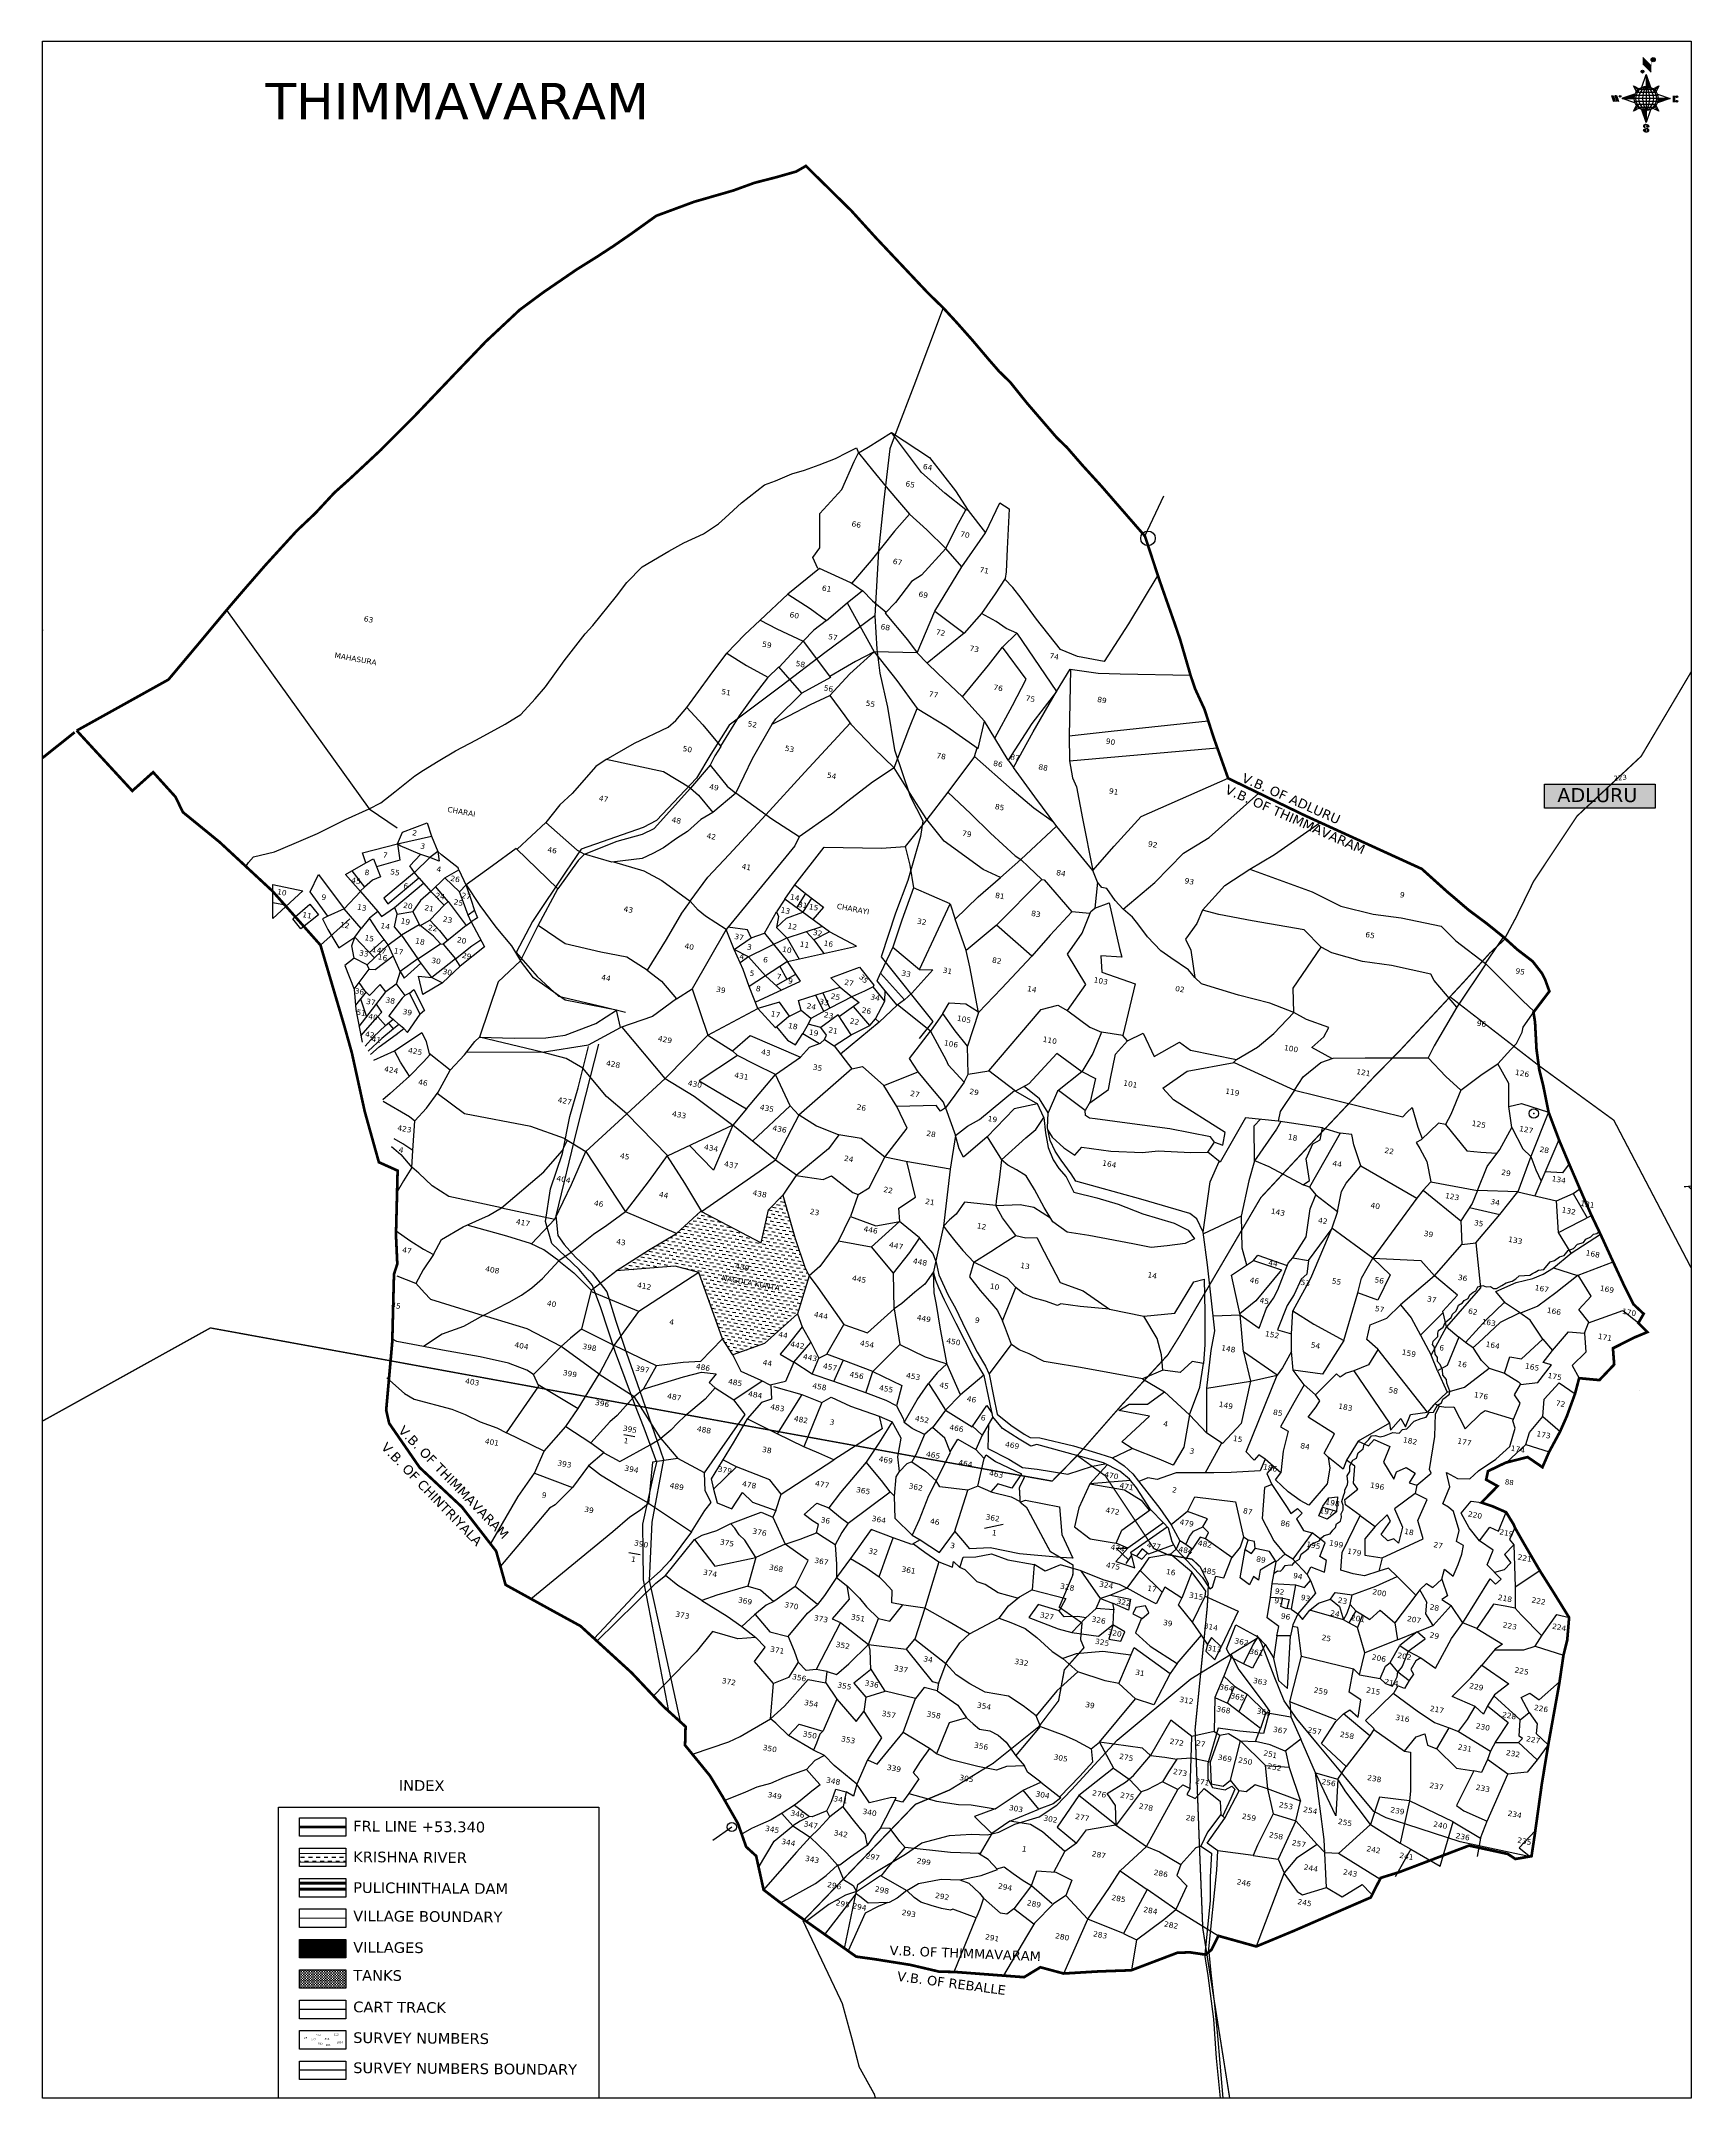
# Model space of a CAD drawing. Header units: inches. Extents: x 384775 to 390893, y 1842320 to 1849942.
import ezdxf

# ---------------------------------------------------------------- set-up
doc = ezdxf.new("R2010")
doc.units = ezdxf.units.IN
doc.header["$MEASUREMENT"] = 0
doc.header["$PDMODE"] = 32
doc.header["$PDSIZE"] = 35
for name, color, linetype in [('BND', 6, 'Continuous'), ('bord', 1, 'Continuous'), ('FRL', 3, 'Continuous'), ('NALA', 4, 'Continuous'), ('points', 161, 'Continuous'), ('ROAD', 1, 'Continuous'), ('ROADS', 50, 'Continuous'), ('SY.AREA', 7, 'Continuous'), ('TEXT', 7, 'Continuous'), ('VILLAGE AREA', 1, 'Continuous'), ('WATER', 4, 'Continuous')]:
    doc.layers.add(name, color=color, linetype=linetype)
doc.styles.get("Standard").update_dxf_attribs({"font": 'verdana.ttf'})
doc.linetypes.add('FENCELINE2', pattern='A,0.25,-0.1,[132,ltypeshp.shx,S=0.1,R=0,X=-0.1,Y=0],-0.1,1', length=1.45)
pattern_1 = [(267.297113149, (-8720374.938, 50637915.138), (10.5367255337, -0.497431438), [])]
pattern_2 = [(357.297113149, (-8720374.938, 50637915.138), (0.497431438, 10.5367255337), [])]

# ---------------------------------------------------------------- blocks, each defined once
blk = doc.blocks.new('*X23')
at = {"color": 0, "linetype": 'Continuous'}
for p, q in [((6321.6, 240.5), (6322.3, 241.2)), ((6321.6, 240.3), (6322.3, 241)), ((6321.6, 240.1), (6322.3, 240.8)), ((6321.6, 239.9), (6322.4, 240.7)), ((6321.6, 239.8), (6322.4, 240.6)), ((6321.6, 239.6), (6322.5, 240.5)), ((6321.6, 239.4), (6322.5, 240.3)), ((6321.6, 239.2), (6322.6, 240.2)), ((6321.7, 239.1), (6322.6, 240.1)), ((6321.8, 240.8), (6322.4, 241.4)), ((6321.8, 239), (6322.7, 240)), ((6321.8, 239), (6322.8, 239.9)), ((6321.9, 238.9), (6322.9, 239.8)), ((6322, 238.8), (6323, 239.7)), ((6322.1, 241.3), (6322.4, 241.6)), ((6322.1, 238.7), (6323.1, 239.6)), ((6322.2, 238.6), (6323.1, 239.6)), ((6322.3, 238.5), (6323.2, 239.5)), ((6322.4, 238.5), (6323.3, 239.4)), ((6322.5, 238.4), (6323.4, 239.3)), ((6322.7, 238.4), (6323.6, 239.3)), ((6322.8, 238.3), (6323.7, 239.2)), ((6322.9, 238.3), (6323.8, 239.1)), ((6323.1, 238.2), (6323.9, 239.1)), ((6323.2, 238.2), (6324, 239)), ((6323.3, 238.2), (6324.2, 239)), ((6323.5, 238.1), (6324.3, 238.9)), ((6323.7, 238.1), (6324.4, 238.9)), ((6323.8, 238.1), (6324.6, 238.8)), ((6324.1, 238.2), (6324.7, 238.8)), ((6324.3, 238.3), (6324.9, 238.8)), ((6324.6, 238.3), (6325.1, 238.8)), ((6324.8, 238.4), (6325.2, 238.8)), ((6325.1, 238.5), (6325.4, 238.8)), ((6325.4, 238.6), (6325.6, 238.8))]:
    blk.add_line(p, q, dxfattribs=at)
blk = doc.blocks.new('*X22')
at = {"color": 0, "linetype": 'Continuous'}
for p, q in [((6324.4, 240.3), (6324.5, 240.4)), ((6324.6, 240.3), (6324.8, 240.5)), ((6324.7, 240.2), (6325, 240.5)), ((6324.8, 240.2), (6325.2, 240.6)), ((6325, 240.1), (6325.5, 240.6)), ((6325.1, 240.1), (6325.6, 240.6)), ((6325.2, 240), (6325.8, 240.6)), ((6325.3, 240), (6326, 240.6)), ((6325.4, 239.9), (6326.1, 240.6)), ((6325.5, 239.8), (6326.2, 240.5)), ((6325.6, 239.8), (6326.3, 240.5)), ((6325.7, 239.7), (6326.5, 240.4)), ((6325.9, 239.6), (6326.6, 240.3)), ((6326, 239.5), (6326.7, 240.3)), ((6326, 239.4), (6326.8, 240.2)), ((6326.1, 239.3), (6327, 240.2)), ((6326.2, 239.3), (6327.1, 240.1)), ((6326.3, 239.2), (6327.1, 240)), ((6326.4, 239.1), (6327.2, 239.9)), ((6326.5, 239), (6327.3, 239.8)), ((6326.5, 238.9), (6327.4, 239.7)), ((6326.6, 238.8), (6327.5, 239.6)), ((6326.7, 238.7), (6327.5, 239.5)), ((6326.8, 238.6), (6327.6, 239.4)), ((6326.8, 238.5), (6327.7, 239.3)), ((6326.8, 236.5), (6327.4, 237)), ((6326.9, 238.3), (6327.8, 239.2)), ((6326.9, 238.2), (6327.9, 239.1)), ((6326.9, 236.8), (6327.6, 237.4)), ((6327, 238.1), (6327.8, 239)), ((6327, 237.9), (6327.8, 238.8)), ((6327, 237.8), (6327.8, 238.6)), ((6327, 237.6), (6327.8, 238.4)), ((6327, 237.4), (6327.8, 238.2)), ((6327, 237.3), (6327.8, 238)), ((6327, 237.1), (6327.8, 237.9))]:
    blk.add_line(p, q, dxfattribs=at)
blk = doc.blocks.new('H')
at = {"layer": 'bord', "extrusion": (0.000427885, 0.004792, 0.999988)}
h = blk.add_hatch(dxfattribs=at)
h.set_pattern_fill('LINE', color=8, scale=84.387686, angle=-2.7029, style=0)
h.set_pattern_definition(pattern_2)
h.paths.add_polyline_path([(-492, 786, -0.090992), (-448, 775), (-486, 912)])
h = blk.add_hatch(dxfattribs=at)
h.set_pattern_fill('LINE', color=8, scale=84.387686, angle=-92.7029, style=0)
h.set_pattern_definition(pattern_1)
h.paths.add_polyline_path([(-625, 665, -0.090992), (-615, 710), (-751, 671)])
h = blk.add_hatch(dxfattribs=at)
h.set_pattern_fill('LINE', color=8, scale=84.387686, angle=-2.7029, style=0)
h.set_pattern_definition(pattern_2)
h.paths.add_polyline_path([(-504, 533, -0.090992), (-549, 543), (-510, 406)])
h = blk.add_hatch(dxfattribs=at)
h.set_pattern_fill('LINE', color=8, scale=84.387686, angle=-92.7029, style=0)
h.set_pattern_definition(pattern_1)
h.paths.add_polyline_path([(-246, 647), (-372, 653, -0.090992), (-382, 609)])
for p, q in [((-516, 1087, -1217), (-432, 994, -1217)), ((-538, 774, -1216), (-487, 906, -1216)), ((-519, 1020, -1217), (-435, 927, -1216)), ((-487, 906, -1216), (-493, 780, -1216)), ((-487, 906, -1216), (-448, 769, -1216)), ((-865, 701, -1215), (-847, 638, -1215)), ((-847, 700, -1215), (-829, 637, -1215)), ((-829, 699, -1215), (-811, 636, -1215)), ((-829, 699, -1215), (-811, 698, -1215)), ((-811, 698, -1215), (-794, 635, -1215)), ((-752, 665, -1215), (-615, 704, -1215)), ((-752, 665, -1215), (-625, 659, -1215)), ((-619, 614, -1215), (-752, 665, -1215)), ((-627, 794, -1216), (-567, 760, -1216)), ((-627, 794, -1216), (-584, 747, -1215)), ((-599, 731, -1215), (-627, 794, -1216)), ((-421, 753, -1216), (-359, 781, -1216)), ((-359, 781, -1216), (-405, 739, -1216)), ((-359, 781, -1216), (-392, 721, -1215)), ((-379, 693, -1215), (-246, 641, -1215)), ((-213, 669, -1215), (-217, 601, -1215)), ((-197, 600, -1215), (-194, 668, -1215)), ((-639, 526, -1214), (-606, 585, -1215)), ((-639, 526, -1214), (-593, 568, -1215)), ((-577, 553, -1215), (-639, 526, -1214)), ((-511, 400, -1214), (-549, 537, -1214)), ((-460, 533, -1215), (-511, 400, -1214)), ((-505, 527, -1214), (-511, 400, -1214)), ((-371, 513, -1214), (-431, 546, -1215)), ((-371, 513, -1214), (-414, 560, -1215)), ((-399, 576, -1215), (-371, 513, -1214)), ((-246, 641, -1215), (-383, 603, -1215)), ((-373, 647, -1215), (-246, 641, -1215))]:
    blk.add_line(p, q, dxfattribs=at)
at = {"layer": 'bord', "color": 8, "linetype": 'ByBlock', "extrusion": (0.000427885, 0.004792, 0.999988)}
for p, q in [((-373, 647, -1215), (-625, 659, -1215)), ((-375, 679, -1215), (-620, 691, -1215)), ((-386, 711, -1215), (-605, 722, -1215)), ((-411, 744, -1216), (-578, 752, -1216)), ((-493, 780, -1216), (-505, 527, -1214)), ((-378, 616, -1215), (-623, 628, -1215)), ((-392, 585, -1215), (-611, 595, -1215)), ((-420, 555, -1215), (-587, 562, -1215))]:
    blk.add_line(p, q, dxfattribs=at)
at = {"layer": 'bord', "extrusion": (0.000427885, 0.004792, 0.999988), "elevation": -1212}
for points, const_width in [([(-522, 960), (-516, 1093)], 1.61), ([(-434, 933), (-428, 1066)], 1.61), ([(-870, 707), (-846, 706)], 0.642), ([(-829, 643), (-821, 678)], 0.642), ([(-793, 641), (-782, 694)], 0.642), ([(-223, 676), (-174, 673)], 0.706), ([(-829, 643), (-855, 644)], 0.642), ([(-811, 642), (-784, 641)], 0.642), ([(-177, 605), (-226, 607)], 0.706), ([(-195, 645), (-185, 644)], 0.706)]:
    blk.add_lwpolyline(points, dxfattribs=dict(at, const_width=const_width))
for points, const_width in [([(-530, 950, 1), (-520, 939, 1)], 14.8), ([(-414, 1073, 1), (-398, 1058, 1)], 22.3), ([(-776, 697, 1), (-769, 690, 1)], 8.9), ([(-178, 667, 1), (-171, 660, 1)], 9.79), ([(-180, 618, 1), (-173, 611, 1)], 9.79), ([(-525, 322, 1), (-533, 329, 1)], 11.1), ([(-490, 362, 1), (-498, 369, 1)], 11.1)]:
    blk.add_lwpolyline(points, format="xyb", close=True, dxfattribs=dict(at, const_width=const_width))
for points in [[(-537, 317), (-531, 310), (-520, 307), (-505, 307), (-494, 310), (-486, 318), (-487, 326), (-491, 333), (-494, 336), (-503, 341), (-522, 347), (-530, 352), (-534, 355), (-537, 363), (-537, 373), (-530, 381), (-520, 384), (-504, 384), (-493, 380), (-487, 373)], [(-522, 348), (-526, 354), (-528, 361), (-528, 371), (-526, 375), (-521, 381), (-515, 384)], [(-505, 307), (-499, 312), (-497, 319), (-497, 327), (-501, 335), (-509, 343)]]:
    blk.add_lwpolyline(points, dxfattribs=at)
at = {"layer": 'bord', "extrusion": (0.000427885, 0.004792, 0.999988)}
for centre, radius in [((-525, 944, -1212), 14.8), ((-406, 1065, -1212), 22.3), ((-773, 694, -1212), 8.9), ((-498, 659, -1212), 127), ((-174, 663, -1212), 9.79), ((-177, 615, -1212), 9.79), ((-529, 325, -1212), 11.1), ((-494, 365, -1212), 11.1)]:
    blk.add_circle(centre, radius, dxfattribs=at)
at = {"layer": 'bord', "color": 8, "linetype": 'ByBlock', "extrusion": (0.000427885, 0.004792, 0.999988)}
for centre, radius, start, end in [((-482, 658, -1212), 128, 94.9254, 259.6691), ((-437, 656, -1212), 141, 113.2864, 241.308), ((-316, 651, -1212), 222, 142.5892, 212.0053), ((-560, 662, -1212), 141, 293.2864, 61.308), ((-681, 668, -1212), 222, 322.5892, 32.0053), ((-515, 660, -1212), 128, 274.9254, 79.6691)]:
    blk.add_arc(centre, radius, start, end, dxfattribs=at)
at = {"layer": 'bord', "extrusion": (0.000427885, 0.004792, 0.999988)}
for points in [[(-516, 1093, -1212), (-431, 1000, -1212), (-519, 1026, -1212), (-434, 933, -1212)], [(-864, 707, -1212), (-846, 706, -1212), (-846, 644, -1212), (-829, 643, -1212)], [(-829, 705, -1212), (-811, 704, -1212), (-811, 642, -1212), (-793, 641, -1212)], [(-193, 674, -1212), (-197, 606, -1212), (-213, 675, -1212), (-216, 607, -1212)]]:
    blk.add_solid(points, dxfattribs=at)
at = {"layer": 'bord', "extrusion": (0.000427885, 0.004792, 0.999988), "xscale": 7.977342409717546, "yscale": 7.977342408231451, "zscale": 7.977342408476333, "rotation": 138.0840426661453}
for name, p in [('*X22', (38301, -31929, -1212)), ('*X23', (38314, -31951, -1212))]:
    blk.add_blockref(name, p, dxfattribs=at)

msp = doc.modelspace()

# ---------------------------------------------------------------- hatches: boundary and pattern name
h = msp.add_hatch(color=2)
h.dxf.hatch_style = 1
h.paths.add_polyline_path([(390347.2, 1847190.3), (390756.7, 1847190.3), (390756.7, 1847101.4), (390347.2, 1847101.4)])
h = msp.add_hatch()
h.set_pattern_fill('DASH', color=4, scale=115.50482)
h.set_pattern_definition([(0, (315105.729, 1488615.453), (14.4381025, 14.4381025), [14.4381025, -14.4381025])])
h.paths.add_polyline_path([(385732.9, 1843229.5), (385732.9, 1843196.6), (385903.9, 1843196.6), (385903.9, 1843229.5)])
h = msp.add_hatch()
h.set_pattern_fill('DASH', color=4, scale=38.501607)
h.set_pattern_definition([(0, (315105.729, 1488615.453), (4.81270083, 4.81270083), [4.81270083, -4.81270083])])
h.paths.add_polyline_path([(385732.9, 1842798.2), (385732.9, 1842729.6), (385903.9, 1842729.6), (385903.9, 1842798.2)])
at = {"layer": 'VILLAGE AREA', "linetype": 'ByBlock'}
h = msp.add_hatch(dxfattribs=at)
h.set_pattern_fill('ANSI31', color=256, scale=34.168973, angle=68.54643)
h.set_pattern_definition([(113.5464313, (260850.2055, 1213806.3412), (-3.91549369, -1.706279376), [])])
h.paths.add_polyline_path([(385903.9, 1842842.3), (385903.9, 1842910.8), (385732.9, 1842910.8), (385732.9, 1842842.3)])
at = {"layer": 'WATER'}
h = msp.add_hatch(dxfattribs=at)
h.set_pattern_fill('DASH', color=256, scale=4.023313, angle=-10.35801, style=0)
h.set_pattern_definition([(349.64199, (362074.6, 1844138.522), (14.8625927, 10.269101), [12.774018, -12.774018])])
h.paths.add_polyline_path([(387621.2, 1845369.3), (387606, 1845400.5), (387569.3, 1845506.7), (387524.2, 1845667.1), (387471.4, 1845613.1), (387443.2, 1845491.1), (387219.5, 1845608.9), (387130.3, 1845525.4), (387026.1, 1845463.4), (386909.6, 1845389.3), (386906.6, 1845387), (387125.3, 1845405.2), (387213.1, 1845381.6), (387300.5, 1845135.3), (387338.1, 1845075.7), (387456.5, 1845118), (387578.7, 1845227.7)])
h.paths.add_polyline_path([(387289.9, 1845348), (387515.3, 1845306.8), (387520.9, 1845337.5), (387295.5, 1845378.6)], flags=24)
h.paths.add_polyline_path([(387339.9, 1845391.7), (387396.2, 1845381.5), (387401.7, 1845411.8), (387345.5, 1845422.1)], flags=24)

# ---------------------------------------------------------------- linework, layer by layer
at = {"color": 0}
for points in [[(384780.1, 1849942.3), (390890.6, 1849942.3), (390890.6, 1842322.7), (384780.1, 1842322.7)], [(385654.5, 1843400.3), (386842, 1843400.3), (386842, 1842322.7), (385654.5, 1842322.7)], [(385732.9, 1843361.6), (385903.9, 1843361.6), (385903.9, 1843293.1), (385732.9, 1843293.1)], [(385732.9, 1843248.9), (385903.9, 1843248.9), (385903.9, 1843180.4), (385732.9, 1843180.4)], [(385732.9, 1843136.2), (385903.9, 1843136.2), (385903.9, 1843067.7), (385732.9, 1843067.7)], [(385732.9, 1843023.5), (385903.9, 1843023.5), (385903.9, 1842955), (385732.9, 1842955)], [(385732.9, 1842910.8), (385903.9, 1842910.8), (385903.9, 1842842.3), (385732.9, 1842842.3)], [(385732.9, 1842798.2), (385903.9, 1842798.2), (385903.9, 1842729.6), (385732.9, 1842729.6)], [(385732.9, 1842685.5), (385903.9, 1842685.5), (385903.9, 1842616.9), (385732.9, 1842616.9)], [(385732.9, 1842572.8), (385903.9, 1842572.8), (385903.9, 1842504.3), (385732.9, 1842504.3)], [(385732.9, 1842460.1), (385903.9, 1842460.1), (385903.9, 1842391.6), (385732.9, 1842391.6)]]:
    msp.add_lwpolyline(points, close=True, dxfattribs=at)
at = {"const_width": 0.285}
msp.add_lwpolyline([(390890.6, 1849942.3), (390542.6, 1849942.3), (390542.6, 1849564.2), (390890.6, 1849564.2)], close=True, dxfattribs=at)
at = {"color": 2}
msp.add_lwpolyline([(390347.2, 1847190.3), (390756.7, 1847190.3), (390756.7, 1847101.4), (390347.2, 1847101.4)], close=True, dxfattribs=at)
at = {"color": 4, "const_width": 3.85}
for points in [[(385903.9, 1843229.5), (385732.9, 1843229.5)], [(385903.9, 1843196.6), (385732.9, 1843196.6)]]:
    msp.add_lwpolyline(points, dxfattribs=at)
at = {"color": 0, "linetype": 'FENCELINE2', "ltscale": 80, "const_width": 10.3}
for points in [[(385903.9, 1843119.2), (385732.9, 1843119.2)], [(385903.9, 1843097), (385732.9, 1843097)]]:
    msp.add_lwpolyline(points, dxfattribs=at)
at = {"color": 5}
msp.add_circle((388877.3, 1848100.8), 26.9, dxfattribs=at)
at = {"color": 3}
msp.add_circle((387335, 1843327), 16.9, dxfattribs=at)
at = {"layer": 'BND', "lineweight": 30}
msp.add_lwpolyline([(384907, 1847388.5, 10, 10, 0), (384907, 1847388.5, 10, 10, 0), (385247.1, 1847577.6, 10, 10, 0), (385362.9, 1847715.5, 10, 10, 0), (385471.6, 1847845.7, 10, 10, 0), (385525, 1847908.1, 10, 10, 0), (385606.2, 1848001.4, 10, 10, 0), (385722.6, 1848128.8, 10, 10, 0), (385791.2, 1848193.6, 10, 10, 0), (385861.8, 1848269.7, 10, 10, 0), (385916.5, 1848318.6, 10, 10, 0), (386034, 1848428.2, 10, 10, 0), (386155.8, 1848550.2, 10, 10, 0), (386313.7, 1848715.6, 10, 10, 0), (386423, 1848829.6, 10, 10, 0), (386548.7, 1848947.1, 10, 10, 0), (386635.6, 1849011.5, 10, 10, 0), (386759.4, 1849096.3, 10, 10, 0), (386836, 1849144.2, 10, 10, 0), (386896.6, 1849183.7, 10, 10, 0), (386966.6, 1849232.1, 10, 10, 0), (387054.8, 1849295.4, 10, 10, 0), (387194.7, 1849347.2, 10, 10, 0), (387340.7, 1849389.3, 10, 10, 0), (387418.9, 1849417.7, 10, 10, 0), (387499.3, 1849438.3, 10, 10, 0), (387573.2, 1849459.4, 10, 10, 0), (387609.4, 1849480.1, 10, 10, 0), (387683.1, 1849407.7, 10, 10, 0), (387778.6, 1849313.6, 10, 10, 0), (387868, 1849215.1, 10, 10, 0), (387963.6, 1849113.7, 10, 10, 0), (388061.8, 1849009.6, 10, 10, 0), (388118.6, 1848954.3, 10, 10, 0), (388167.6, 1848901.1, 10, 10, 0), (388226.5, 1848834.8, 10, 10, 0), (388288.4, 1848761.7, 10, 10, 0), (388325.2, 1848719.6, 10, 10, 0), (388366.8, 1848679, 10, 10, 0), (388429.3, 1848601.2, 10, 10, 0), (388539.3, 1848473.6, 10, 10, 0), (388577, 1848437.4, 10, 10, 0), (388634.4, 1848371.3, 10, 10, 0), (388703.1, 1848296, 10, 10, 0), (388866.2, 1848108.6, 10, 10, 0), (388918.2, 1847950.3, 10, 10, 0), (388944.3, 1847875.9, 10, 10, 0), (388977, 1847783.1, 10, 10, 0), (388996.8, 1847724.7, 10, 10, 0), (389035.8, 1847591.1, 10, 10, 0), (389052.5, 1847542.1, 10, 10, 0), (389086.9, 1847467.3, 10, 10, 0), (389120.7, 1847362.8, 10, 10, 0), (389174.4, 1847211.8, 10, 10, 0), (389456.7, 1847075.1, 10, 10, 0), (389627.7, 1846996.9, 10, 10, 0), (389892.2, 1846876.2, 10, 10, 0), (389989.4, 1846788.8, 10, 10, 0), (389989.4, 1846788.8, 10, 10, 0), (389989.4, 1846788.8, 10, 10, 0), (390003.7, 1846777, 10, 10, 0), (390066, 1846723.7, 10, 10, 0), (390133.2, 1846673.7, 10, 10, 0), (390195, 1846623.9, 10, 10, 0), (390245.9, 1846577.6, 10, 10, 0), (390302.7, 1846534.1, 10, 10, 0), (390337.1, 1846490.1, 10, 10, 0), (390349.5, 1846465.5, 10, 10, 0), (390365, 1846422.8, 10, 10, 0), (390306, 1846345, 10, 10, 0), (390311.8, 1846309.3, 10, 10, 0), (390317.3, 1846208.2, 10, 10, 0), (390327.4, 1846132.8, 10, 10, 0), (390342.1, 1846073.9, 10, 10, 0), (390361.9, 1845975.5, 10, 10, 0), (390400.4, 1845873.2, 10, 10, 0), (390438, 1845783.9, 10, 10, 0), (390478, 1845691.1, 10, 10, 0), (390519.4, 1845596.3, 10, 10, 0), (390555.6, 1845520.3, 10, 10, 0), (390601.3, 1845420.5, 10, 10, 0), (390639.4, 1845338.4, 10, 10, 0), (390676.7, 1845263.5, 10, 10, 0), (390714.4, 1845228.1, 10, 10, 0), (390694.7, 1845194.3, 10, 10, 0), (390728, 1845160.4, 10, 10, 0), (390681.9, 1845141.3, 10, 10, 0), (390600.6, 1845100.5, 10, 10, 0), (390605.1, 1845040.2, 10, 10, 0), (390550.4, 1844982.7, 10, 10, 0), (390475.2, 1844989.7, 10, 10, 0), (390460, 1844931.9, 10, 10, 0), (390429.8, 1844849.1, 10, 10, 0), (390404.7, 1844792.2, 10, 10, 0), (390363.9, 1844716.5, 10, 10, 0), (390339.3, 1844659.9, 10, 10, 0), (390284.3, 1844697.5, 10, 10, 0), (390202.5, 1844676.6, 10, 10, 0), (390137.5, 1844645.3, 10, 10, 0), (390130.7, 1844613.8, 10, 10, 0), (390173.1, 1844590, 10, 10, 0), (390113.2, 1844528.9, 10, 10, 0), (390154.3, 1844515.2, 10, 10, 0), (390204.9, 1844492.9, 10, 10, 0), (390232.5, 1844447.9, 10, 10, 0), (390237.5, 1844435.5, 10, 10, 0), (390270.7, 1844377.2, 10, 10, 0), (390329.3, 1844277.2, 10, 10, 0), (390380.3, 1844196.4, 10, 10, 0), (390438.1, 1844103.2, 10, 10, 0), (390431.2, 1844020, 10, 10, 0), (390417.2, 1843963.4, 10, 10, 0), (390401.7, 1843858.3, 10, 10, 0), (390360.7, 1843631.1, 10, 10, 0), (390337.1, 1843487.5, 10, 10, 0), (390310.1, 1843294.1, 10, 10, 0), (390298.8, 1843219, 10, 10, 0), (390239.1, 1843208.7, 10, 10, 0), (390210.7, 1843227.3, 10, 10, 0), (390067.4, 1843258.4, 10, 10, 0), (389808.1, 1843159.8, 10, 10, 0), (389739.8, 1843138.7, 10, 10, 0), (389702.9, 1843066.2, 10, 10, 0), (389547.1, 1842998.7, 10, 10, 0), (389418.1, 1842942.6, 10, 10, 0), (389278.7, 1842884.7, 10, 10, 0), (389138.3, 1842923.9, 10, 10, 0), (389112.5, 1842872.4, 10, 10, 0), (389091.7, 1842854.2, 10, 10, 0), (389033.4, 1842862.8, 10, 10, 0), (388986.8, 1842861.5, 10, 10, 0), (388815.1, 1842796.4, 10, 10, 0), (388694.7, 1842792.2, 10, 10, 0), (388564.6, 1842784.5, 10, 10, 0), (388478.5, 1842807.6, 10, 10, 0), (388418, 1842770.9, 10, 10, 0), (388158.9, 1842790.4, 10, 10, 0), (388104.3, 1842791.2, 10, 10, 0), (387996.3, 1842816.5, 10, 10, 0), (387863.2, 1842837.7, 10, 10, 0), (387795.8, 1842847, 10, 10, 0), (387577.1, 1843001.5, 10, 10, 0), (387515.5, 1843046.3, 10, 10, 0), (387452.7, 1843094.5, 10, 10, 0), (387452.7, 1843094.5, 10, 10, 0), (387425.1, 1843219.8, 10, 10, 0), (387388, 1843253.9, 10, 10, 0), (387357.7, 1843339.8, 10, 10, 0), (387299.5, 1843441.8, 10, 10, 0), (387253.9, 1843516.9, 10, 10, 0), (387161.7, 1843629.9, 10, 10, 0), (387163.5, 1843699.1, 10, 10, 0), (387081.8, 1843773.3, 10, 10, 0), (386963.5, 1843898.6, 10, 10, 0), (386773.9, 1844071.8, 10, 10, 0), (386675.6, 1844125.5, 10, 10, 0), (386496.4, 1844224.3, 10, 10, 0), (386461.5, 1844349, 10, 10, 0), (386334.6, 1844512.6, 10, 10, 0), (386177.9, 1844658.8, 10, 10, 0), (386065, 1844822.6, 10, 10, 0), (386053.9, 1844871.2, 10, 10, 0), (386076.4, 1845123.5, 10, 10, 0), (386080.4, 1845282.1, 10, 10, 0), (386082.8, 1845375, 10, 10, 0), (386095.1, 1845412.7, 10, 10, 0), (386090.2, 1845519.7, 10, 10, 0), (386096.3, 1845758.5, 10, 10, 0), (386026.8, 1845789.7, 10, 10, 0), (385974.4, 1845977.6, 10, 10, 0), (385926.7, 1846194.7, 10, 10, 0), (385899.7, 1846291.2, 10, 10, 0), (385810.3, 1846593.9, 10, 10, 0), (385631.9, 1846794.6, 10, 10, 0), (385436.9, 1846975.2, 10, 10, 0), (385300.2, 1847086.6, 10, 10, 0), (385273.2, 1847142.8, 10, 10, 0), (385190.2, 1847234.4, 10, 10, 0), (385113, 1847165.3, 10, 10, 0), (384907, 1847388.5, 10, 10, 0), (384906.5, 1847389, 10, 10, 0)], format="xyseb", dxfattribs=at)
at = {"layer": 'BND'}
for points in [[(388866.2, 1848108.6), (388935.6, 1848258.7)], [(387335, 1843327), (387264.6, 1843277.2)]]:
    msp.add_lwpolyline(points, dxfattribs=at)
msp.add_lwpolyline([(388866.2, 1848108.6), (388866.2, 1848108.6)], close=True, dxfattribs=at)
at = {"layer": 'BND', "lineweight": 30}
for points, const_width in [([(384899.2, 1847382.2), (384780.1, 1847287.4)], 10), ([(385903.9, 1842989.3), (385732.9, 1842989.3)], 3.42)]:
    msp.add_lwpolyline(points, dxfattribs=dict(at, const_width=const_width))
at = {"layer": 'BND', "linetype": 'ByBlock'}
msp.add_lwpolyline([(385810.3, 1846593.9), (385918.8, 1846690.7)], dxfattribs=at)
at = {"layer": 'BND', "color": 0}
msp.add_lwpolyline([(390890.6, 1845700.6), (390870.5, 1845698.7), (390864.4, 1845698.5)], dxfattribs=at)
at = {"layer": 'FRL', "color": 84, "const_width": 10.3}
msp.add_lwpolyline([(385903.9, 1843327.3), (385732.9, 1843327.3)], dxfattribs=at)
at = {"layer": 'NALA'}
msp.add_lwpolyline([(389345.2, 1844267.6), (389357.9, 1844276.7), (389368.3, 1844274.3), (389376.6, 1844283.7), (389385.5, 1844296.3), (389403.8, 1844297.8), (389411.9, 1844297.4), (389421.8, 1844309.3), (389438.4, 1844319.4), (389444.5, 1844337.9), (389460.2, 1844349.2), (389471.2, 1844358.2), (389482.2, 1844373.6), (389499, 1844382), (389511.4, 1844386.8), (389520.6, 1844398.3), (389529.9, 1844406.8), (389552.3, 1844412.6), (389562, 1844427.2), (389571.9, 1844436.3), (389576.2, 1844450.8), (389590.5, 1844460.2), (389594.2, 1844474.8), (389592.7, 1844487.1), (389600.9, 1844502), (389600.1, 1844518.5), (389596, 1844532.4), (389602.2, 1844554.2), (389607.3, 1844566.9), (389607.4, 1844576.7), (389616.8, 1844595.2), (389617.7, 1844605.8), (389615.1, 1844627.6), (389625.2, 1844643.8), (389625.1, 1844664.5), (389636.2, 1844686), (389649.6, 1844693.9), (389655.9, 1844713), (389674.4, 1844727.6), (389678.8, 1844745.9), (389695.6, 1844763.1), (389705.2, 1844775.9), (389719.6, 1844777.1), (389738.4, 1844772), (389753.3, 1844775.9), (389784.5, 1844788.2), (389808.7, 1844786), (389820.4, 1844799.1), (389836.7, 1844801.6), (389864.3, 1844829.9), (389889.6, 1844840), (389908.7, 1844845.8), (389918.9, 1844862.5), (389935.1, 1844864.4), (389950.7, 1844890), (389964.8, 1844898.3), (389970.6, 1844912), (389979.3, 1844918.1), (389994.4, 1844930.5), (389996, 1844942.2), (389984.9, 1844971.6), (389984.2, 1844985.4), (389970.7, 1845001.5), (389968.3, 1845021), (389964.2, 1845031.6), (389960.5, 1845041), (389950.4, 1845051.6), (389950.8, 1845065.8), (389941.7, 1845078.9), (389939.8, 1845104.4), (389932.2, 1845113.9), (389932.8, 1845119.8), (389934, 1845126.7), (389951.4, 1845143.8), (389951.3, 1845156.2), (389953.7, 1845166.1), (389971.9, 1845179.2), (389978.9, 1845196.4), (390001.3, 1845214.2), (390006.3, 1845226.4), (390017.8, 1845238.5), (390023.6, 1845246.7), (390028.3, 1845260.1), (390042.5, 1845268.9), (390049, 1845277.6), (390064, 1845285.2), (390069.6, 1845297.9), (390082.5, 1845308.6), (390092.7, 1845313.3), (390100.2, 1845328.6), (390118.4, 1845332.9), (390130.1, 1845328), (390146.7, 1845328.8), (390158, 1845321.8), (390169.6, 1845322.4), (390189, 1845333.1), (390204.5, 1845343.3), (390226.8, 1845348.6), (390241, 1845357.4), (390252.9, 1845368.4), (390292.3, 1845371.5), (390302.6, 1845377.3), (390311.8, 1845382.7), (390325.1, 1845389.6), (390344.9, 1845392.4), (390368.2, 1845420.9), (390383.8, 1845425.7), (390402.6, 1845438.7), (390420, 1845444.2), (390435, 1845463.3), (390454.4, 1845470.7), (390468.6, 1845485.6), (390491.2, 1845492.9), (390500.5, 1845504.9), (390518.5, 1845513.6), (390527.9, 1845523.3), (390540.4, 1845526), (390549.4, 1845533.2)], dxfattribs=at)
at = {"layer": 'points'}
msp.add_point((390307, 1845970.2), dxfattribs=at)
at = {"layer": 'ROAD'}
for points in [[(388118.6, 1848954.3), (388009.3, 1848665.8), (387944, 1848495.9), (387920.6, 1848432.9), (387897.9, 1848243.9), (387878.8, 1848055), (387865.3, 1847813.5), (387872.4, 1847690.6), (387883.2, 1847601.3), (387912.3, 1847475.8), (387937.7, 1847317.7), (387996, 1847145.3), (388043.3, 1847054.4), (388033.8, 1846995.9), (387987.6, 1846833.3), (387941.7, 1846711.8), (387888.7, 1846550.6), (388080, 1846311.4), (388029.4, 1846247.5)], [(385462.5, 1847834.8), (385990.9, 1847099.2), (386094.4, 1847027.9)], [(387865.3, 1847813.5), (387679.6, 1847677.2), (387517.5, 1847553.4), (387325.4, 1847408.3), (387257.4, 1847301.5), (387204.5, 1847212), (387056.2, 1847055.3), (387006.7, 1847030.1), (386777, 1846949.4), (386720.7, 1846867.6), (386596.5, 1846681.6), (386535.2, 1846566.5), (386613.5, 1846477.9), (386692.3, 1846404.5), (386855.4, 1846366.4), (386940.4, 1846345.3)], [(387100.9, 1843756), (387027.6, 1844141.9), (387008, 1844243.2), (387006.4, 1844348.1), (387004.8, 1844449.3), (387047.3, 1844639.5), (387057, 1844678), (387010.1, 1844805), (386975.7, 1844891.7), (386904.3, 1845084.3), (386849.8, 1845249.9), (386818.1, 1845333.3), (386769.2, 1845392.3), (386667.4, 1845488.8), (386643.9, 1845569.6), (386662.6, 1845690.7), (386707.4, 1845822.6), (386734.1, 1845959.1), (386765.6, 1846064.8), (386803.3, 1846218.6)], [(386841.3, 1846226.8), (386760.4, 1845912.4), (386682.2, 1845590.7), (386690.5, 1845518.7), (386713.4, 1845485.5), (386755.1, 1845437.5), (386817.6, 1845379.5), (386871.9, 1845309.6), (386905.1, 1845201.4), (386945.1, 1845082), (386993.3, 1844945.9), (387081.5, 1844687.9), (387037.9, 1844456.4), (387028.8, 1844240.5), (387077.3, 1844022.4), (387143.1, 1843717.6)], [(389036.4, 1843876.1), (389286.2, 1844028.7)], [(390294.4, 1843216.3), (390033.8, 1843272.8), (389837, 1843336.5), (389760.4, 1843361.1), (389714.5, 1843384.1), (389610.1, 1843508.7), (389505.2, 1843635), (389429.5, 1843727.5), (389382.6, 1843794.6), (389344.7, 1843885.4), (389297.9, 1844008), (389281.4, 1844037.1)], [(389184.9, 1843966.8), (389214.4, 1843908.8), (389303.9, 1843790.2), (389327.7, 1843756.6), (389305.8, 1843673), (389218.2, 1843681.7), (389136.9, 1843693.8), (389099.6, 1843561.9), (389099.6, 1843505.6), (389116.5, 1843474), (389163, 1843464.8), (389188.2, 1843478.5), (389199.3, 1843466.9), (389184.2, 1843432.4), (389153.9, 1843366.5)], [(387752.5, 1842877.6), (387801.8, 1843114.6), (387865.5, 1843158.6), (387978.9, 1843227.1), (388039.4, 1843268.9), (388142.3, 1843296.1), (388223.8, 1843300.4), (388282.3, 1843297.9), (388324.6, 1843308.4), (388383.7, 1843337.9), (388474.1, 1843364.6), (388539.7, 1843408.2), (388594.2, 1843464.5), (388763.6, 1843649.1), (389036.4, 1843876.1)], [(389145.5, 1842322.7), (389131.1, 1842470.8), (389121.2, 1842615.7), (389100.1, 1842776.7), (389087.7, 1842854.8)], [(389103, 1842864), (389109.8, 1842786.9), (389124.1, 1842668.3), (389135.3, 1842553.3), (389144.2, 1842452.7), (389155.2, 1842322.7)], [(385903.9, 1842651.2), (385732.9, 1842651.2)]]:
    msp.add_lwpolyline(points, dxfattribs=at)
at = {"layer": 'ROAD', "color": 0}
msp.add_lwpolyline([(385903.9, 1842425.8), (385732.9, 1842425.8)], dxfattribs=at)
at = {"layer": 'ROADS', "color": 40, "const_width": 5}
for points in [[(384780.1, 1847759.3), (384780.3, 1847761), (384780.1, 1847761.9)], [(390890.6, 1847606.2), (390705, 1847293.3), (390467.5, 1847071.8), (390306.7, 1846830.6), (390240.4, 1846694.7), (390196.5, 1846612.6), (390144.2, 1846564.4), (390048.9, 1846458.6), (389808.6, 1846200.8), (389718.4, 1846109.4), (389498.5, 1845876.5), (389295.6, 1845658.8), (388995.3, 1845147.1), (388950.9, 1845076.2), (388781.8, 1844892.6), (388618.1, 1844706.1), (388522.3, 1844608.4), (388054.4, 1844692), (385402.4, 1845175.9), (384780.1, 1844830.8)], [(390890.6, 1845398), (390604, 1845945), (390325.9, 1846147.7), (389996.2, 1846402.9)], [(388612.3, 1844705.3), (388719.1, 1844628.1), (388898.9, 1844358.6), (388950.2, 1844336), (389040.5, 1844319.3), (389070.9, 1844290.7), (389101.2, 1844228.3), (389097.3, 1844145.2), (389051.9, 1843688.7), (389067.9, 1843259.8), (389080.3, 1842952.3), (389165.2, 1842417.2), (389180.1, 1842322.7)], [(387867.2, 1842322.7), (387863.1, 1842337.3), (387806.9, 1842438.5), (387781.5, 1842537.7), (387744.2, 1842673.9), (387599.1, 1842979.3), (388015.3, 1843411.1), (388142.4, 1843464.5), (388303.8, 1843563.4), (388472.2, 1843698.4), (388546, 1843795), (388567.3, 1843909.5), (388640, 1843991.2), (388627.5, 1844021.3), (388632.8, 1844082.8), (388548.4, 1844141.7), (388598.7, 1844260.1), (388599.8, 1844297.5), (388514.9, 1844347.8), (388427.8, 1844510.5), (388403.7, 1844529.9), (388400.6, 1844584.3), (388420.1, 1844624.8)]]:
    msp.add_lwpolyline(points, dxfattribs=at)
at = {"layer": 'SY.AREA', "color": 1}
msp.add_line((388271.4, 1844434.5), (388341, 1844448.4), dxfattribs=at)
at = {"layer": 'SY.AREA'}
for points in [[(385533.5, 1846885.6), (385543, 1846899.4), (385562.5, 1846920.7), (385639.8, 1846939.9), (385713, 1846970.5), (385798.8, 1847007.7), (385903, 1847058.7), (385990.9, 1847099.2), (386034.5, 1847121), (386085.8, 1847161.3), (386160.6, 1847221.6), (386191.9, 1847242.1), (386247.1, 1847275.5), (386310.5, 1847313.5), (386388.9, 1847354.8), (386494.9, 1847412.9), (386553.5, 1847447.6), (386606.1, 1847505.7), (386644.2, 1847551), (386713.4, 1847647.2), (386791.7, 1847747.5), (386819.2, 1847778.4), (386907.5, 1847887.1), (386946.1, 1847937.2), (387003.1, 1847994.7), (387101.4, 1848053.6), (387157.5, 1848083.8), (387229.5, 1848117.6), (387285, 1848153.9), (387309.8, 1848176.3), (387371.3, 1848232), (387427.6, 1848276.5), (387456.5, 1848299), (387496.5, 1848313.3), (387556.9, 1848340.3), (387604.5, 1848353.2), (387658.8, 1848372.7), (387718.6, 1848396.6), (387762.1, 1848419.3), (387797.1, 1848436.3), (387804, 1848417), (387840.6, 1848438.7), (387927.3, 1848493), (388067.8, 1848400.4), (388164.1, 1848276.7), (388211, 1848203.3), (388202.8, 1848205.9), (388124.4, 1848268.6), (388037.4, 1848344.5), (387927.3, 1848493)], [(387654.3, 1847989.6), (387634.6, 1848029.7), (387660.7, 1848065.4), (387661.4, 1848192.8), (387742.3, 1848281.8), (387788.9, 1848385.2), (387804, 1848417)], [(387804, 1848417), (387856.8, 1848352.7), (387906.9, 1848291.7), (387941.9, 1848250.4), (387993.5, 1848190.6), (388058.1, 1848132.7), (388128.2, 1848063.4), (388167.9, 1848143.5), (388202.8, 1848205.9)], [(387993.5, 1848190.6), (387937.8, 1848127.8), (387851.1, 1848018.5), (387779, 1847934)], [(388211, 1848203.3), (388274.5, 1848120.6), (388328.7, 1848231.8), (388362.8, 1848209.8), (388356, 1848061.3), (388351.2, 1847977.1), (388347.7, 1847951.7), (388311.1, 1847894.9), (388260.6, 1847822.6), (388196, 1847749.7), (388058.5, 1847638.9), (388021.6, 1847677), (388087.2, 1847830.4), (388187.3, 1847995.8), (388274.5, 1848120.6)], [(388187.3, 1847995.8), (388128.2, 1848063.4), (388037.4, 1847964.2), (388000.9, 1847940.5), (387942.1, 1847863.6), (387903.3, 1847823.7), (387986.3, 1847724.5), (388021.6, 1847677), (387862.8, 1847680.9), (387946.3, 1847574.5), (388022.1, 1847469.9), (388131.7, 1847403.4), (388247.5, 1847322.3), (388271.3, 1847423.4), (388190.4, 1847514.2), (388098.7, 1847599.8), (388058.5, 1847638.9)], [(387817.6, 1847906.2), (387776.6, 1847935.8), (387659.4, 1847988.7), (387542.1, 1847894.5)], [(388913.7, 1847964.1), (388804.9, 1847783.5), (388715, 1847644.4), (388616.3, 1847662.5), (388553.2, 1847689.2), (388464.5, 1847801.1), (388407.1, 1847878.6), (388376.7, 1847918.1), (388346.3, 1847949.6)], [(387439.6, 1847797.5), (387542.1, 1847894.5), (387625.3, 1847840.3), (387686.4, 1847796.8), (387639.2, 1847760.5), (387598.9, 1847720.4), (387701, 1847585), (387594.3, 1847527.1)], [(387762.4, 1847861.9), (387818.7, 1847907.1), (387856.1, 1847869.5), (387906.6, 1847827.2)], [(387686.4, 1847796.8), (387762.4, 1847861.9), (387862.8, 1847680.9)], [(388087.2, 1847830.4), (388196, 1847749.7)], [(388190.4, 1847514.2), (388286, 1847630.9), (388338.7, 1847697.7), (388391.1, 1847749.8), (388351.3, 1847766.9), (388315, 1847793.2), (388260.6, 1847822.6)], [(387316, 1847675.9), (387382.3, 1847743.2), (387439.6, 1847797.5), (387501.4, 1847766), (387598.9, 1847720.4), (387510.6, 1847623.2)], [(388391.1, 1847749.8), (388537.7, 1847533.4), (388447.3, 1847414.4), (388359.1, 1847279.4), (388309.4, 1847360.1), (388271.3, 1847423.4)], [(387168.4, 1847473.6), (387254.1, 1847592.4), (387316, 1847675.9), (387389.4, 1847630.2), (387468.4, 1847586)], [(387484.1, 1847413), (387546, 1847443.4), (387626.6, 1847485.7), (387697.9, 1847518.4), (387771.8, 1847598.6), (387862.8, 1847680.9), (387793.8, 1847644.8), (387748.5, 1847618.6), (387698.1, 1847588.8)], [(388309.4, 1847360.1), (388375.6, 1847482.1), (388426.4, 1847579.2), (388338.7, 1847697.7)], [(387254.1, 1847260.7), (387318.1, 1847182.7), (387349.4, 1847156.5), (387411.8, 1847284.8), (387484.1, 1847413), (387498.1, 1847432.2), (387594.3, 1847527.1), (387509.3, 1847624.7), (387466.7, 1847584.5), (387412.5, 1847514.1), (387362.2, 1847443.8), (387292.6, 1847331.4)], [(388359.1, 1847279.4), (388379.1, 1847251.7), (388451.6, 1847384.2), (388537.7, 1847533.4), (388588.8, 1847615.7), (388692.9, 1847601.6), (388773.7, 1847598.5), (389035.2, 1847593.3)], [(388590.3, 1847615.5), (388585.8, 1847369.8), (388740.6, 1847387), (389100.8, 1847424.4)], [(387697.9, 1847518.4), (387753.6, 1847443), (387775.7, 1847412.9), (387861.1, 1847324.1), (387936.1, 1847251.2), (387856.7, 1847198), (387764.5, 1847127.7), (387704.1, 1847079.1), (387584.9, 1846994.9), (387482.6, 1847060.6), (387461.5, 1847076), (387605.5, 1847234.4), (387773.6, 1847415.7)], [(386869, 1847282), (386973.8, 1847341.8), (387098.7, 1847400.7), (387127.3, 1847426.2), (387168.4, 1847473.6), (387227.2, 1847409.6), (387293.8, 1847330), (387271.6, 1847295), (387254.1, 1847260.7), (387181.3, 1847175.1), (387211.3, 1847149.5), (387264.1, 1847085.1), (387219.6, 1847059.5), (387170.3, 1847015.3), (387130.2, 1846988.8), (387081.9, 1846954.9), (387042, 1846933.7), (387003.2, 1846915), (386890.4, 1846901.8), (386789.5, 1846930.7)], [(388135.8, 1847161.1), (388057.5, 1847059.3), (388017.5, 1847122.6), (387936.1, 1847251.2), (387991.2, 1847393.4), (388022.1, 1847469.9)], [(388585.8, 1847369.8), (388586.8, 1847276.7), (388768.3, 1847292.8), (389134.2, 1847324.8)], [(386789.5, 1846930.7), (386909.5, 1846979.3), (387004.3, 1847005.4), (387046.6, 1847025.8), (387181.3, 1847175.1), (387081.9, 1847235.5), (386869, 1847282), (386830.4, 1847255.3), (386743.1, 1847155.7), (386697, 1847113.2), (386645, 1847047.8)], [(388234.6, 1847293), (388135.8, 1847161.1), (388221.1, 1847080.6), (388293.3, 1847008.7), (388385.5, 1846924.7), (388406.2, 1846911.2), (388538.1, 1847035.1)], [(388527.4, 1847049.6), (388454.8, 1847101.7), (388374.4, 1847168.7), (388234.6, 1847293), (388243.7, 1847324.9)], [(388586.8, 1847276.7), (388597.6, 1847213.1), (388612.5, 1847179.8), (388635.2, 1847063), (388672.4, 1846870.1), (388751.7, 1846960.1), (388852.4, 1847070.1), (389174.4, 1847211.8)], [(388672.4, 1846870.1), (388539.4, 1847033.3), (388458, 1847143.7), (388379.1, 1847251.7)], [(386896.5, 1846902.5), (387009.2, 1846869.6), (387075.2, 1846832.8), (387180.6, 1846756.5), (387245.6, 1846845.1), (387324.9, 1846929.6), (387461.5, 1847076), (387349.4, 1847156.5), (387264.1, 1847085.1)], [(388785.4, 1846727.7), (388902.1, 1846825.8), (389009, 1846934.8), (389103.9, 1846992.1), (389288.4, 1847156.5)], [(386095.9, 1846968.7), (386114.8, 1847012.3), (386205.2, 1847046.4), (386221.6, 1846997.8), (386245.4, 1846941), (386215.4, 1846918.7), (386178.9, 1846930.4), (386106.1, 1846961.4), (386095.9, 1846968.7), (386221.6, 1846997.8)], [(386539, 1846948.9), (386645, 1847047.8), (386762.3, 1846946.2), (386789.5, 1846930.7), (386765, 1846907.4), (386690.2, 1846802.9)], [(388144.7, 1846746.7), (388163.3, 1846689.7), (388247.5, 1846773.1), (388330.4, 1846843.9), (388266, 1846874.4), (388121.6, 1846979.6), (388057.5, 1847059.3), (387977.2, 1846959.7)], [(389079.8, 1846723.8), (389162.2, 1846815.2), (389255, 1846875.7), (389346.8, 1846930.1), (389515.5, 1847048.2)], [(385978.1, 1846898.6), (385966.6, 1846936.1), (386095.9, 1846968.7), (386104.6, 1846909), (386018.1, 1846883.8)], [(387584.9, 1846994.9), (387568.9, 1846961.5), (387483.9, 1846859.8), (387387.7, 1846742.3), (387314.3, 1846652.2), (387237.3, 1846700.6), (387209.9, 1846722.8), (387180.6, 1846756.5), (387148.1, 1846711.7), (387091.7, 1846615.3), (387021.4, 1846501.6), (386946.3, 1846548.9), (386849, 1846568.1), (386716.7, 1846598.4), (386616.6, 1846667.1)], [(385958.5, 1846792.6), (385902.6, 1846856.1), (385978.1, 1846898.6), (386006.8, 1846913.6), (386032.4, 1846846.3), (386003.1, 1846834.6), (385973.7, 1846809), (385957.5, 1846793.7)], [(386245.4, 1846941), (386250.8, 1846904.6), (386215.4, 1846918.7), (386158.3, 1846862.7), (386141.3, 1846887.4), (386180.9, 1846929.8)], [(386175.1, 1846843.1), (386219.1, 1846792.7), (386270.7, 1846843.3), (386323.7, 1846873.4), (386320.5, 1846880.3), (386259.1, 1846928.9), (386245.4, 1846941)], [(386325.8, 1846791.9), (386349.8, 1846816.9), (386401.1, 1846740.2), (386460, 1846660.5), (386518, 1846591.4), (386551.4, 1846536), (386616.6, 1846667.1), (386690.2, 1846802.9), (386535.8, 1846952.1), (386448.2, 1846887.8), (386349.8, 1846816.9)], [(387568.5, 1846816.8), (387676.6, 1846956.7), (387889.8, 1846952.6), (387977.2, 1846959.7), (387994.3, 1846890.1), (388008.8, 1846806.6), (387965.5, 1846685.9), (387931.2, 1846586.1), (387885.4, 1846490.2)], [(388330.4, 1846843.9), (388406.2, 1846911.2), (388433.9, 1846883.4), (388483.8, 1846837.3), (388314.5, 1846666.4), (388203.9, 1846574.3), (388163.3, 1846689.7)], [(385633.3, 1846692.1), (385634.3, 1846818.9), (385745.2, 1846795.5), (385633.3, 1846692.1)], [(385772.3, 1846791.2), (385803.5, 1846855), (385898.1, 1846728.4), (385837.4, 1846700.9), (385772.3, 1846791.2)], [(385926.2, 1846869.4), (385973.7, 1846809)], [(386158.3, 1846862.7), (386044.9, 1846767.6), (386060.6, 1846746.4), (386175.1, 1846843.1), (386158.3, 1846862.7)], [(386084.8, 1846733.3), (386191.8, 1846823.9)], [(386268.6, 1846741.7), (386283.7, 1846755.4), (386237.2, 1846810.5)], [(386283.7, 1846755.4), (386350.3, 1846666.1), (386369.3, 1846680.3), (386357.5, 1846705.2), (386340.7, 1846751.9), (386325.8, 1846791.9), (386270.7, 1846843.3)], [(386323.7, 1846873.4), (386350.9, 1846814.5), (386367.7, 1846764.7), (386381.5, 1846722.4), (386392.9, 1846695), (386369.3, 1846680.3), (386418.9, 1846587.8), (386328.7, 1846516.1), (386310.3, 1846543.5), (386371.5, 1846591.1), (386404.9, 1846613.9)], [(387531.6, 1846764.5), (387568.5, 1846816.8), (387608.1, 1846784.6), (387575.1, 1846732.5)], [(388483.8, 1846837.3), (388492.2, 1846835.8), (388595, 1846717.5), (388515.2, 1846630.7), (388446.5, 1846553.5), (388315.8, 1846667.8)], [(389205.6, 1846170.5), (389282.8, 1846216), (389343.7, 1846266.8), (389417.5, 1846344.5), (389328.9, 1846379.3), (389213.1, 1846408.9), (389111.6, 1846439.5), (389075.4, 1846450.8), (389050.8, 1846473.9), (389028, 1846502.3), (388961.7, 1846547), (388924.4, 1846572.4), (388875.5, 1846624.7), (388839.7, 1846673.1), (388819.8, 1846697.2), (388785.4, 1846727.7), (388755.7, 1846759.2), (388724.8, 1846803.9), (388706.7, 1846807.2), (388690.8, 1846826.9), (388672.4, 1846870.1)], [(388690.8, 1846826.9), (388679.8, 1846731.2), (388733.6, 1846750.2), (388771.6, 1846581.3), (388780.8, 1846549.8), (388702.4, 1846553.9), (388706.2, 1846493.6), (388829.7, 1846450.6), (388783.8, 1846258.8)], [(389255, 1846875.7), (389486, 1846791.1), (389592.1, 1846737.7), (389712.1, 1846708.3), (389815.8, 1846694.7), (389963.9, 1846664.1), (390018.8, 1846609.5), (390128.7, 1846525.9)], [(385633.8, 1846751.9), (385686.6, 1846741.4)], [(385707.8, 1846691.1), (385770.9, 1846745.9), (385803, 1846706.6), (385737.8, 1846654.6), (385707.8, 1846691.1)], [(385837.4, 1846700.9), (385818, 1846691.8), (385837.8, 1846651.5), (385878.6, 1846584), (385937.2, 1846623.9), (385961.2, 1846654.9), (385898.1, 1846728.4), (385958.5, 1846792.6), (386023.5, 1846718.7), (385992.4, 1846694.1), (385961.2, 1846654.9)], [(386219.1, 1846792.7), (386181.4, 1846759.7), (386153, 1846718.8), (386178.1, 1846665.3), (386215.5, 1846686.9), (386268.6, 1846741.7), (386219.1, 1846792.7)], [(387406.5, 1846621), (387456.2, 1846638.1), (387541.6, 1846532.7), (387796.5, 1846589.5), (387697, 1846642.9), (387531.6, 1846764.5), (387500.1, 1846716.8), (387508.5, 1846700.5), (387500.9, 1846658.7), (387538.1, 1846694), (387598.1, 1846715.6)], [(387630.5, 1846767.8), (387598.1, 1846715.6)], [(387608.1, 1846784.6), (387674.1, 1846735), (387635.2, 1846688.3)], [(388030.4, 1846504.1), (388100.5, 1846654.8), (388144.7, 1846746.7), (388008.8, 1846806.6)], [(385937.2, 1846623.9), (386010.6, 1846547.4), (386061, 1846595.3), (386024.1, 1846644.5), (385992.4, 1846694.1)], [(386023.5, 1846718.7), (386036.6, 1846700), (386084.8, 1846733.3), (386094.9, 1846708)], [(386176.6, 1846668.5), (386111.2, 1846631.1), (386085, 1846661.1), (386094.9, 1846708), (386153, 1846718.8)], [(386350.3, 1846666.1), (386264.6, 1846598), (386310.5, 1846543.1), (386223.4, 1846473.4), (386171, 1846543), (386255.8, 1846598.3), (386264.6, 1846598)], [(386255.8, 1846598.3), (386228.7, 1846626.6), (386179.6, 1846666.2)], [(386215.5, 1846686.9), (386251.6, 1846648.4), (386280.8, 1846610.9)], [(386381.5, 1846722.4), (386357.5, 1846705.2)], [(387517.5, 1846427.2), (387459.9, 1846479.7), (387396.9, 1846550), (387343.9, 1846577.9), (387406.5, 1846621), (387392.6, 1846650.8), (387320.6, 1846659.9)], [(387670.7, 1846662.3), (387535.6, 1846618.3), (387396.9, 1846550), (387366, 1846528.4)], [(387456.2, 1846638.1), (387500.1, 1846716.8)], [(387500.9, 1846658.7), (387539.8, 1846619.7), (387584.7, 1846542.3)], [(388578.5, 1846351.5), (388646.6, 1846448.2), (388579.5, 1846560.1), (388633.8, 1846637.7), (388665.2, 1846718), (388679.8, 1846731.2)], [(388662.3, 1846710.7), (388595, 1846717.5)], [(389559, 1846173.5), (389484, 1846215.2), (389529.5, 1846254.7), (389547.4, 1846288.5), (389464.6, 1846318.5), (389417.5, 1846344.5), (389415.8, 1846434.7), (389518.9, 1846586.2), (389456.3, 1846650.7), (389263.7, 1846683.8), (389140.5, 1846707.4), (389079.8, 1846723.8), (389057.9, 1846673.7), (389016.1, 1846616.3), (389036.2, 1846575.5), (389050.8, 1846473.9)], [(386010.6, 1846547.4), (385983.4, 1846520.6), (385934.9, 1846545.3), (385926.4, 1846591.4), (385937.2, 1846623.9)], [(386046.2, 1846615.1), (385991.6, 1846567.2)], [(386111.2, 1846631.1), (386171, 1846543), (386106.1, 1846496.1), (386079.4, 1846554.1), (386061, 1846595.3), (386111.2, 1846631.1)], [(387245.5, 1846260.2), (387431.2, 1846358.6), (387399.6, 1846440.5), (387377, 1846503.7), (387343.9, 1846577.9), (387314.3, 1846652.2), (387188.1, 1846432.6)], [(387639.2, 1846613), (387612.2, 1846643.2)], [(387697, 1846642.9), (387639.2, 1846613), (387676, 1846562.7)], [(387931.2, 1846586.1), (388030.4, 1846504.1), (388079.6, 1846502.8), (388001.5, 1846415.8), (387974.4, 1846391.7)], [(390021.9, 1846364.6), (389937.8, 1846463), (389925.1, 1846486.5), (389780.1, 1846518.3), (389672.4, 1846533.8), (389559.1, 1846565.1), (389518.9, 1846586.2)], [(390308.7, 1846348.6), (390265.1, 1846388.3), (390128.7, 1846525.9), (390195.2, 1846623.7)], [(385934.9, 1846545.3), (385900.4, 1846518.8), (385935.2, 1846430.8), (385941.6, 1846355.5), (385964.9, 1846234.2)], [(385935.2, 1846430.8), (385991.3, 1846505.3), (385983.4, 1846520.6)], [(385991.3, 1846505.3), (386013.2, 1846503.5), (386079.4, 1846554.1)], [(386106.1, 1846496.1), (386120.4, 1846471.7), (386182.6, 1846527.6)], [(386328.7, 1846516.1), (386262.7, 1846453.9), (386189.5, 1846410.4), (386173.6, 1846479.1), (386223.4, 1846473.4), (386262.7, 1846453.9)], [(386290.7, 1846130.2), (386344.2, 1846187.1), (386382.2, 1846237.5), (386400.2, 1846253.1), (386528.3, 1846249.7), (386645.6, 1846250.7), (386717.2, 1846260), (386831.4, 1846303.9), (386907.6, 1846353), (386716.9, 1846390.6), (386600.1, 1846472.3), (386551.4, 1846536), (386468.5, 1846457.9), (386400.2, 1846253.1)], [(387421.7, 1846383.2), (387589.8, 1846460.3), (387541.6, 1846532.7), (387399.6, 1846440.5)], [(387513.3, 1846514.4), (387538.2, 1846467.3)], [(387736.5, 1846437.7), (387701.7, 1846472.5), (387808.4, 1846512.5), (387861.5, 1846445.9), (387858.9, 1846439.5)], [(388446.5, 1846553.5), (388334.2, 1846433.5), (388249.6, 1846343.9), (388217.5, 1846513.2), (388203.9, 1846574.3)], [(390129.4, 1846525.2), (390021.9, 1846364.6), (389937.4, 1846220.3), (389916, 1846176.9), (389981.5, 1846107), (390037, 1846056.3), (390115.6, 1846116.3), (390173.9, 1846154.5)], [(386106.1, 1846496.1), (386090.3, 1846449.1), (386052.2, 1846421.1), (386031.7, 1846448.1), (385992.5, 1846407.6), (385976.3, 1846423.3), (385953.7, 1846455.4)], [(386124.1, 1846407.8), (386091.2, 1846452)], [(386140.3, 1846416.5), (386156.5, 1846429.1), (386196.4, 1846351.2), (386179.7, 1846338.3)], [(387021.4, 1846501.6), (387073.9, 1846459.9), (387130.4, 1846395.5), (387041.4, 1846329.6), (386922.9, 1846288.3)], [(387130.4, 1846395.5), (387188.1, 1846432.6), (387245.5, 1846260.2), (387087.4, 1846100.4), (386928, 1846290.1)], [(387498.6, 1846444.5), (387572.1, 1846486.8)], [(387591.6, 1846352), (387582.5, 1846388.7), (387736.5, 1846437.7), (387780.2, 1846402.8), (387806.6, 1846381.2), (387786.4, 1846366.4)], [(387846.4, 1846296.3), (387867.9, 1846320.8), (387901.5, 1846386.3), (387858.9, 1846439.5), (387826.4, 1846423.8), (387781.8, 1846403.6), (387697.8, 1846361), (387628.3, 1846322.6), (387617.4, 1846300.7)], [(387901.5, 1846386.3), (387903.2, 1846424.9), (387873.3, 1846462), (387885.4, 1846490.2), (387974.4, 1846391.7), (387948, 1846371.8), (387903.2, 1846424.9)], [(385979.4, 1846420.3), (385940.2, 1846372)], [(385953.8, 1846292.2), (386052.2, 1846421.1)], [(385958.9, 1846395.1), (385981.2, 1846328.1)], [(385960.5, 1846257.4), (386022.1, 1846327.7), (386037.8, 1846345.3), (386017.4, 1846375.5)], [(386119.9, 1846284.8), (386133, 1846269.7), (386179.7, 1846338.3), (386140.3, 1846416.5), (386123.5, 1846407.4), (386112.9, 1846397.2), (386064.2, 1846332.1), (386080.1, 1846319.1)], [(386353, 1846198.8), (386631.9, 1846197.6), (386804.3, 1846225), (386922.9, 1846288.3), (386907.6, 1846353)], [(387549.2, 1846330.7), (387511.9, 1846382.5), (387431.2, 1846358.6)], [(387628.3, 1846322.6), (387591.6, 1846352), (387545.2, 1846328.7), (387496.8, 1846287.5), (387431.2, 1846358.6)], [(387644.6, 1846408.4), (387675.4, 1846348.6)], [(387672.3, 1846417.3), (387697.8, 1846361)], [(387777.4, 1846261.2), (387846.4, 1846296.3), (387786.4, 1846366.4), (387733.4, 1846329.9)], [(387779.4, 1846135.9), (387819.1, 1846144.5), (387898.7, 1846074.2), (388025.1, 1846124.5), (387993.9, 1846174.5), (388071.8, 1846274.8), (387949, 1846372.6)], [(387948, 1846371.8), (387880.6, 1846308.2), (387867.9, 1846320.8)], [(388249.6, 1846343.9), (388208.9, 1846219.9), (388162.9, 1846275.9), (388116.8, 1846340.6), (388141, 1846379.6), (388202.5, 1846376), (388249.1, 1846346.3)], [(388211.3, 1846116.4), (388287.7, 1846128.8), (388481.7, 1846355.6), (388543.4, 1846371.6), (388580.5, 1846350.3), (388662, 1846290.4), (388704.6, 1846271.5), (388673.2, 1846193), (388631.7, 1846124.8), (388540.1, 1846192.6), (388436, 1846079.7), (388385.9, 1846053.5), (388287.7, 1846128.8)], [(386023, 1846328.8), (386050.9, 1846296.4), (386007.3, 1846254.8), (385975.9, 1846220)], [(386081.1, 1846283.4), (386037.5, 1846247.8), (385987.2, 1846201.7)], [(385995.5, 1846188.3), (386027.5, 1846217.6), (386091.4, 1846263), (386119.9, 1846284.8), (386100.5, 1846299.3)], [(386050.9, 1846296.4), (386080.1, 1846319.1), (386100.5, 1846299.3), (386081.1, 1846283.4), (386062.7, 1846305.6)], [(387500.9, 1846291), (387540.8, 1846242), (387570.5, 1846224.1), (387597.6, 1846266.8)], [(387678.7, 1846244.1), (387686.3, 1846260.8), (387665.3, 1846288.5), (387617.4, 1846300.7), (387597.6, 1846266.8), (387660.2, 1846229.6)], [(387714.2, 1846220.5), (387777.4, 1846261.2), (387729.6, 1846335.9), (387665.3, 1846288.5)], [(387880.6, 1846308.2), (387738, 1846189.6)], [(388116.8, 1846340.6), (388071.8, 1846274.8)], [(390214.6, 1845996.4), (390214.7, 1846081.4), (390173.9, 1846154.5), (390222.3, 1846207.5), (390242.9, 1846230.1), (390264.1, 1846271.7), (390268.4, 1846290.2), (390308.7, 1846348.6)], [(386008, 1846167.9), (386084.7, 1846202.5), (386186.3, 1846270.1), (386202.1, 1846236.9), (386214.7, 1846186.7), (386192.9, 1846163.4), (386140.3, 1846108.1), (386107.4, 1846160.8), (386084.7, 1846202.5)], [(386714.7, 1845877.7), (386793.7, 1845829), (386945.4, 1845968.5), (386870.7, 1846032.9), (386782.6, 1846138.1), (386720.9, 1846174.1), (386631.9, 1846197.6), (386400.2, 1846253.1)], [(387245.5, 1846260.2), (387337.5, 1846202.8), (387356, 1846185.3), (387214.1, 1846091.8), (387389.4, 1845988.1), (387338.4, 1845926.6)], [(387337.5, 1846202.8), (387402.8, 1846259.3), (387589.4, 1846178.6), (387623.4, 1846215.5), (387663.7, 1846230.9), (387678.7, 1846244.1), (387714.2, 1846220.5), (387779.4, 1846135.9), (387583.3, 1845964.4), (387550.9, 1845998.7), (387497, 1846114.5), (387589.4, 1846178.6)], [(388071.8, 1846274.8), (388129.5, 1846168.3), (388137, 1846150.5), (388196.4, 1846086.7), (388161, 1846038.1), (388126.3, 1845990.7), (388119.5, 1846012.2), (388072, 1846067.7), (388025.1, 1846124.5)], [(388196.4, 1846086.7), (388211.3, 1846116.4), (388208.9, 1846219.9)], [(388661.4, 1846009.3), (388731.4, 1846058.9), (388737.9, 1846099.6), (388757.3, 1846190.1), (388800.8, 1846239.8), (388783.8, 1846258.8), (388704.6, 1846271.5)], [(388800.8, 1846239.8), (388859.9, 1846267.2), (388900, 1846180.8), (388994.5, 1846234.2), (389034.7, 1846204.5), (389205.6, 1846170.5), (389194, 1846158.9)], [(386043, 1846016.3), (386140.5, 1845959.3), (386160, 1845943), (386203.1, 1845989.7), (386246.7, 1846049), (386290.7, 1846130.2), (386213.3, 1846192.5)], [(387389.4, 1845988.1), (387497, 1846114.5), (387421.5, 1846151.4), (387356, 1846185.3)], [(388631.7, 1846124.8), (388542.5, 1846053), (388507.1, 1845972.4)], [(388632.6, 1846126.3), (388683.2, 1846099.9), (388663.6, 1846013), (388644.4, 1845980.9), (388545.8, 1846055.6)], [(389123.9, 1845864.1), (389154.6, 1845853.3), (389163.9, 1845899.9), (388971.4, 1846020.4), (388932.5, 1846064.6), (389023.1, 1846127.1), (389197.1, 1846159.5), (389420.6, 1846056.9), (389366.6, 1845977.8), (389360.1, 1845942), (389238.7, 1845954.3), (389144.4, 1845790.2), (389099.3, 1845827.1)], [(389420.6, 1846056.9), (389452.4, 1846106), (389518.2, 1846159.6), (389563.2, 1846174.9), (389681.9, 1846175.9), (389916, 1846176.9)], [(386140.3, 1846108.1), (386069.1, 1846044), (386041.7, 1846021.1)], [(387130.3, 1845525.4), (386940.3, 1845605.7), (387030, 1845722.3), (387097, 1845814), (386945.4, 1845968.5), (387087.4, 1846100.4), (387195.7, 1846033.8), (387338.4, 1845926.6), (387095.8, 1845812.5), (387159.4, 1845711.8), (387222.6, 1845607.3), (387436.1, 1845755.2), (387496.2, 1845799), (387338.4, 1845926.6), (387266.6, 1845760.7), (387178, 1845851.1)], [(388126.3, 1845990.7), (388108.4, 1845979.4), (388092.5, 1845999.4), (387946.9, 1845996.3), (387898.7, 1846074.2)], [(388126.3, 1845990.7), (388164.1, 1845888.8), (388208.7, 1845923.2), (388253.2, 1845947.5), (388382.9, 1846055.7)], [(388385.9, 1846053.5), (388467.4, 1846005.4), (388381.6, 1845987.8), (388281.7, 1845884.3), (388193.6, 1845808.9), (388177.8, 1845839), (388164.1, 1845888.8)], [(389031.5, 1844853.6), (389095.6, 1844785.8), (389095.1, 1844953.3), (389111.5, 1845091.9), (389124.9, 1845165), (389118.6, 1845220.3), (389097.7, 1845410.2), (389081.8, 1845530.9), (389058.2, 1845580.5), (389032, 1845599.3), (388850.3, 1845653.3), (388609.5, 1845719), (388593.1, 1845747.2), (388555.5, 1845797.1), (388532.7, 1845830.9), (388514.7, 1845870.5), (388504.3, 1845916.5), (388507.1, 1845972.4), (388475.7, 1846024.1), (388418.5, 1846070.5)], [(389420.6, 1846056.9), (389822.2, 1845958.1), (389836.5, 1845974.1), (389856.9, 1845992.3), (389877.7, 1845919.6), (389893.6, 1845877.1)], [(390037, 1846056.3), (389999.3, 1845966.6), (389979.8, 1845928.9), (390058.8, 1845832.4), (390111, 1845826.7), (390170.7, 1845823.4)], [(386714.7, 1845877.7), (386589.8, 1845922.5), (386344.4, 1845968.7), (386243.1, 1846044)], [(387411.2, 1845867.8), (387550.9, 1845998.7)], [(388164.1, 1845888.8), (388144.6, 1845764.2), (387979.3, 1845792.7), (387902.5, 1845808.4), (387984.4, 1845916), (387946.9, 1845996.3)], [(388281.7, 1845884.3), (388334.4, 1845798.1), (388425, 1845880), (388461.3, 1845911.5), (388491.3, 1845954.8), (388467.4, 1846005.4)], [(388506.1, 1845908.7), (388521.9, 1845882.2), (388565.2, 1845843.1), (388606.3, 1845816.3), (388632.5, 1845845.7), (388739.7, 1845831.2), (388856.8, 1845826.2), (388915, 1845831.8), (389035.2, 1845825.5), (389099.3, 1845827.1), (389123.9, 1845864.1), (389108.9, 1845883.2), (388957.7, 1845913.1), (388799.7, 1845933.8), (388681.8, 1845950.9), (388660, 1845953.4), (388646.1, 1845962.6), (388644.4, 1845980.9)], [(390225.6, 1845918.6), (390214.6, 1845996.4), (390262, 1846007.1), (390361.9, 1845975.5)], [(390361.9, 1845975.5), (390296.1, 1845810.4), (390247.5, 1845680.6), (390390.8, 1845647.2)], [(386153.2, 1845832.7), (386160, 1845943)], [(387583.3, 1845964.4), (387496.2, 1845799), (387575.1, 1845742.5), (387524.2, 1845667.1)], [(387585, 1845965.8), (387648.7, 1845924.3), (387731, 1845890.8)], [(388491.3, 1845954.8), (388497.1, 1845898.8), (388507.8, 1845844.2), (388526.2, 1845798.9), (388546.9, 1845766.1), (388574.1, 1845735.2), (388602.8, 1845678.9), (388688.3, 1845657.9), (388766.4, 1845634.5), (388857.8, 1845598.3), (388973.8, 1845564.1), (389026.4, 1845538.5), (389050.2, 1845505.9), (389015.7, 1845488.5), (388948.5, 1845480.2), (388888.7, 1845474.4), (388820.7, 1845486.8), (388658.5, 1845518.7), (388577.6, 1845531.2), (388525, 1845569.1), (388492.6, 1845621.5), (388456.1, 1845689.2), (388426.2, 1845738.9), (388390.2, 1845761.9), (388358.1, 1845778.5), (388334.4, 1845798.1), (388325.3, 1845724.2), (388315, 1845646.8), (388313.5, 1845629.8), (388403.4, 1845633.2), (388454.4, 1845623.8), (388516.3, 1845583.1)], [(389369.8, 1845940.5), (389353.8, 1845911.7), (389271.5, 1845794.5), (389271.2, 1845924.9), (389294.7, 1845948.6)], [(389524, 1845917.3), (389360.1, 1845942)], [(389476, 1845697.2), (389452.6, 1845706.3), (389475.8, 1845722.3), (389463.3, 1845801.9), (389488.1, 1845858.2), (389515.8, 1845872.5), (389524, 1845917.3), (389589, 1845897.7)], [(389666.5, 1845775.9), (389640.1, 1845854.6), (389632.6, 1845892.6), (389589, 1845897.7), (389476, 1845697.2), (389499.8, 1845669.1)], [(389979.8, 1845928.9), (389953.8, 1845934.7), (389889.4, 1845873), (389871.1, 1845862.9), (389884.3, 1845840.2), (389911.4, 1845792.7), (389925.6, 1845716.7), (390098.8, 1845684.9), (390078.2, 1845636.7), (390036.8, 1845573.2), (390040.9, 1845484.6), (390092.3, 1845490.6), (390181.2, 1845596.1), (390247.5, 1845680.6)], [(390247.5, 1845680.6), (390098.8, 1845684.9), (390134.4, 1845774), (390180.8, 1845837), (390225.6, 1845918.6), (390266.3, 1845839.7), (390296.1, 1845810.4), (390314.8, 1845761.3), (390334.5, 1845719.4)], [(386073.9, 1845848), (386107.9, 1845818), (386148.6, 1845770.7), (386153.2, 1845832.7), (386116, 1845858.4), (386083.1, 1845876.2)], [(386481.4, 1845620.3), (386679.3, 1845579.1), (386740.4, 1845707.3), (386793.7, 1845829), (386940.3, 1845605.7), (386871.6, 1845555.4), (386822.1, 1845522.2), (386736.3, 1845453.3), (386694.2, 1845424.5), (386749.2, 1845380.1), (386814.1, 1845315.8), (386777.4, 1845171), (386737.1, 1845137.4), (386702.1, 1845107.2), (386576.9, 1845173.1), (386413.7, 1845221.5), (386340.3, 1845180.7), (386261.4, 1845152.8), (386191.6, 1845107.5), (386093.8, 1845125.4), (386076.7, 1845134.8)], [(386481.4, 1845620.3), (386638.1, 1845754.6), (386705.9, 1845831.3), (386726, 1845870.8)], [(387902.5, 1845808.4), (387813.9, 1845878.2), (387731, 1845890.8), (387693.5, 1845839.8), (387573.2, 1845740.9), (387673.6, 1845725.9), (387704.1, 1845739.1), (387783.2, 1845677.5), (387803, 1845669.6), (387844.2, 1845694.4), (387902.5, 1845808.4)], [(390400.4, 1845873.2), (390311.5, 1845665.7)], [(386090.6, 1845535.4), (386141.1, 1845499.9), (386191.6, 1845468.1), (386229.7, 1845447.6), (386259, 1845503.7), (386339.2, 1845550.6), (386432.9, 1845592.9), (386481.4, 1845620.3), (386285.5, 1845662.9), (386224.9, 1845702.5), (386174.5, 1845748.9), (386148.7, 1845771)], [(386148.6, 1845770.7), (386118.5, 1845720.8), (386094.3, 1845680.1)], [(388144.6, 1845764.2), (388120, 1845552.9), (388091.5, 1845424), (388079.8, 1845453.4), (388030.3, 1845509.2), (387956.2, 1845570.3), (387851.2, 1845475.6), (387729.8, 1845496.9), (387774.6, 1845588.8)], [(387803, 1845669.6), (387774.6, 1845588.8), (387868.9, 1845554.5), (387957.9, 1845570.6), (387954, 1845619), (388016.1, 1845660.5), (387983, 1845792.1)], [(389081.8, 1845530.9), (389107.3, 1845716.9), (389141.5, 1845792.6)], [(389271.5, 1845794.5), (389251, 1845720.5), (389222.3, 1845589.6), (389082.7, 1845524.3)], [(389272.7, 1845796.1), (389325.7, 1845773.9), (389452.6, 1845706.3)], [(389579.4, 1845607.3), (389594.9, 1845681.7), (389612.3, 1845712.4), (389666.5, 1845775.9), (389873.4, 1845657.1)], [(390438, 1845783.9), (390413.6, 1845751), (390349.4, 1845754.3)], [(386814.1, 1845315.8), (386909.6, 1845389.3), (387026.1, 1845463.4), (387130.3, 1845525.4), (387219.5, 1845608.9), (387443.2, 1845491.1), (387471.4, 1845613.1), (387524.2, 1845667.1), (387569.3, 1845506.7), (387606, 1845400.5), (387621.2, 1845369.3), (387578.7, 1845227.7), (387456.5, 1845118), (387338.1, 1845075.7), (387300.5, 1845135.3), (387213.1, 1845381.6), (387125.3, 1845405.2), (386906.6, 1845387)], [(389413.7, 1845435.3), (389463.6, 1845513.9), (389478.7, 1845617), (389499.8, 1845669.1), (389579.4, 1845607.3), (389558.7, 1845545)], [(389897.1, 1845686.6), (389873.4, 1845657.1), (389710.8, 1845433.8), (389889, 1845425.4), (389939.4, 1845368.3), (390040.9, 1845484.6)], [(389925.6, 1845716.7), (389897.1, 1845686.6), (390036.8, 1845573.2)], [(390398.6, 1845529.2), (390390.8, 1845647.2), (390452.8, 1845674.4), (390478, 1845691.1)], [(390452.8, 1845674.4), (390504.6, 1845583.5)], [(390890.6, 1845689.6), (390880.8, 1845699.7)], [(388313.5, 1845629.8), (388197.3, 1845641.8), (388166.4, 1845597.9), (388141.1, 1845576.6), (388120, 1845552.9), (388137.5, 1845527.7), (388161.3, 1845498.9), (388190.6, 1845463), (388231.6, 1845419.7), (388294.5, 1845459.3), (388348.2, 1845493.7), (388387.7, 1845517.8), (388367.2, 1845543.7), (388338.7, 1845584), (388324.8, 1845607.9), (388313.5, 1845629.8)], [(390068.9, 1845622.4), (390181.2, 1845596.1)], [(390445.5, 1845452.9), (390398.6, 1845529.2), (390521.4, 1845592.1)], [(386163.8, 1845341.3), (386196, 1845306.2), (386217.9, 1845282.4), (386413.7, 1845221.5), (386509.9, 1845271.6), (386555.7, 1845296.8), (386593.4, 1845323.8), (386633, 1845358.6), (386694.2, 1845424.5), (386637.8, 1845464.6), (386589, 1845488.7), (386501.2, 1845516.4), (386353.6, 1845557.1)], [(386679.3, 1845579.1), (386591.9, 1845487.2)], [(388387.7, 1845517.8), (388425.2, 1845510.2), (388465.8, 1845510.4), (388492.9, 1845458.1), (388536.4, 1845374.7), (388551.7, 1845344.6), (388636.8, 1845313.1), (388735.1, 1845244.8), (388626.2, 1845254.8), (388554.7, 1845264.8), (388541.5, 1845259.5), (388497.1, 1845275.3), (388451.2, 1845287.5), (388413.1, 1845304.4), (388387.1, 1845325.2), (388356.6, 1845359), (388274.5, 1845398.4), (388231.6, 1845419.7), (388215.7, 1845364.9), (388255.4, 1845314.9), (388299, 1845265), (388319.7, 1845240.6), (388337.9, 1845202.2), (388387.1, 1845325.2)], [(389222.3, 1845589.6), (389224.9, 1845473.1), (389243, 1845409)], [(389710.8, 1845433.8), (389558.7, 1845545), (389480.1, 1845358.5), (389413.9, 1845239.3), (389491.7, 1845189.3), (389602.6, 1845129.5), (389655.2, 1845306.3), (389669, 1845360.7), (389710.8, 1845433.8), (389774.6, 1845372.3), (389729.5, 1845279.1), (389655.2, 1845306.3)], [(389472.8, 1845425.5), (389556.4, 1845539.6)], [(390380.2, 1845399.1), (390445.5, 1845452.9), (390554, 1845523.5)], [(386229.7, 1845447.6), (386191.5, 1845391.4), (386163.6, 1845341), (386094.2, 1845367.2)], [(387729.8, 1845496.9), (387660.8, 1845403.9), (387621.2, 1845369.3), (387653.4, 1845326.1), (387750.2, 1845188.8), (387837.4, 1845157.5), (387937.1, 1845246.6), (387933.9, 1845378.3), (387852, 1845476.3)], [(387933.9, 1845378.3), (387994.1, 1845455.8), (388031, 1845508.5)], [(389268.7, 1845425.9), (389284.8, 1845445.2), (389393.5, 1845407.5)], [(390092.3, 1845490.6), (390109.3, 1845324.7), (389984.3, 1845180.4), (389969.8, 1845238.1), (390024.1, 1845297.7), (389939.4, 1845368.3), (389812.7, 1845262), (389853.1, 1845213.1), (389886.8, 1845149), (389970.9, 1845233.5)], [(387213.1, 1845381.6), (386989.8, 1845237.2)], [(388091.5, 1845424), (388082.3, 1845383.1), (388050.2, 1845337.9), (388013.2, 1845308), (387965.6, 1845266.5), (387937.1, 1845246.6), (387958.2, 1845114.1), (387857.3, 1845014.2), (387749.5, 1845054.7), (387687.5, 1845078.9), (387750.2, 1845188.8)], [(388960.3, 1844337.4), (388981.6, 1844356.1), (388967, 1844383.5), (388953.1, 1844433.7), (388934.7, 1844454.1), (388886.7, 1844503.7), (388834.7, 1844583), (388808.8, 1844615.4), (388773.4, 1844645.7), (388712.4, 1844675.6), (388465.9, 1844744.4), (388443.4, 1844737.5), (388399.5, 1844763.4), (388338.2, 1844803.9), (388302.7, 1844847), (388270, 1844999.4), (388232.3, 1845063.4), (388166.8, 1845191.7), (388123.1, 1845278.9), (388101.6, 1845324.5), (388090.5, 1845352.1), (388082.3, 1845383.1)], [(388269.4, 1845000.5), (388182.1, 1844927.7), (388133, 1845040), (388107.9, 1845170.7), (388093.1, 1845262.6), (388084.8, 1845306.5), (388082.3, 1845383.1)], [(388091.5, 1845424), (388102.7, 1845372.2), (388136.7, 1845297), (388163.8, 1845249.5), (388202.8, 1845169.2), (388244, 1845086.7), (388274.8, 1845034.5), (388288.1, 1845004.8), (388304.8, 1844923.4), (388318, 1844856.3), (388368.6, 1844815.5), (388417.9, 1844782.7), (388441.2, 1844769.9), (388476.7, 1844768.5), (388600.9, 1844739), (388699.4, 1844709.1), (388745.8, 1844694.3), (388789, 1844665.1), (388821.1, 1844635.4), (388842.5, 1844607.7), (388921.3, 1844507.3), (388963.1, 1844446.8), (388995.7, 1844386.7), (388981.6, 1844356.1), (389022.3, 1844312.9), (389078.7, 1844253.2), (389106.4, 1844209), (389116.2, 1844215.7), (389128.8, 1844256.8), (389159, 1844249.6), (389187.5, 1844326.1), (389090, 1844394.2), (389070.6, 1844400.3), (389040.5, 1844356.4), (389017.2, 1844373.4), (388995.7, 1844386.7)], [(389218.7, 1845224.1), (389186.3, 1845371.5), (389268.7, 1845425.9), (389372.4, 1845390.6), (389277.2, 1845276.6), (389217.9, 1845227.7)], [(389409.5, 1845088.8), (389376.2, 1845028.2), (389356.7, 1845000.9), (389231.4, 1845087.5), (389218.7, 1845224.1), (389289.8, 1845174.4), (389316.9, 1845248.6), (389343.1, 1845286.3), (389358.3, 1845316.4), (389396.5, 1845415.3), (389413.7, 1845435.3), (389472.8, 1845425.5), (389466.5, 1845375.5), (389444.7, 1845356.3), (389418.8, 1845299.2), (389393, 1845258.5), (389357.3, 1845169.4), (389408.8, 1845153.6)], [(390471.4, 1845370.9), (390389.3, 1845305.8), (390321.7, 1845255.9), (390258.4, 1845230.5), (390201.9, 1845267), (390166.9, 1845311.1), (390242.3, 1845344.3), (390303.4, 1845358.5), (390341.9, 1845375.3), (390380.2, 1845399.1), (390469.8, 1845369.7)], [(390511.9, 1845195.5), (390473.6, 1845244.2), (390519.6, 1845293.6), (390471.4, 1845370.9), (390601.3, 1845420.5)], [(386899.2, 1845111.2), (386989.8, 1845237.2), (386812.8, 1845310.7)], [(388735.1, 1845244.8), (388862.3, 1845219), (388976.6, 1845230.3), (389046.9, 1845346.4), (389085.2, 1845356.3), (389088.1, 1845233.8), (389087.4, 1845114.8), (389082.9, 1845044.1), (389040.8, 1845051.8), (388996.8, 1845010.8), (388932.5, 1845019.7), (388927.5, 1845076.7), (388911.9, 1845137.1), (388862.3, 1845219)], [(387578.7, 1845227.7), (387596, 1845179.9), (387628.6, 1845120.3), (387657.5, 1845063.9), (387687.5, 1845078.9)], [(389118.6, 1845220.3), (389218.7, 1845224.1)], [(389730.5, 1845096.7), (389694.3, 1845039.6), (389639.9, 1845016.7), (389611.3, 1845008.4), (389589.2, 1844993.2), (389576.1, 1845006.2), (389498, 1844927.8), (389455.6, 1844965.5), (389415.1, 1845019.2), (389409.5, 1845088.8), (389408.8, 1845153.6), (389413.9, 1845239.3)], [(389985.6, 1844938), (389935.3, 1844890.3), (389913, 1844863.4), (389729.6, 1845097.8), (389688.8, 1845133.3), (389700.5, 1845187.2), (389763, 1845211.5), (389812.7, 1845262)], [(390054.1, 1845122.5), (390131.3, 1845206.4), (390198.9, 1845270.8)], [(390340.6, 1845134.5), (390293.5, 1845204.4), (390255.9, 1845232.1), (390182.3, 1845195.6), (390102.7, 1845121.2), (390081.5, 1845102.5)], [(390495.3, 1845156.7), (390510, 1845194.8), (390637.7, 1845240), (390694.7, 1845194.3)], [(386899.2, 1845111.2), (386777.4, 1845171)], [(387300.5, 1845135.3), (387219.4, 1845051.7), (387154.7, 1845047.4), (387056.2, 1845035.7)], [(387596, 1845179.9), (387540.5, 1845109.1), (387513.5, 1845078.3), (387564.5, 1845049.4), (387533.5, 1844977.6), (387476.9, 1844963.8), (387444.2, 1844980.8), (387369.5, 1845014.9), (387338.1, 1845075.7)], [(388288.1, 1845004.8), (388370.9, 1845115), (388345.3, 1845183.8), (388337.9, 1845202.2)], [(389886.8, 1845149), (389927.4, 1845074.7), (389984.3, 1845180.4), (390029.5, 1845141.1), (389986.3, 1845036.9), (389949.8, 1845017.5), (389927.4, 1845074.7)], [(389949.8, 1845017.5), (389985.6, 1844938), (390049.8, 1844956.2), (390141.9, 1845026.3), (390113.4, 1845055.7), (390083.9, 1845100.7), (390054.1, 1845122.5), (390029.5, 1845141.1)], [(389965.9, 1844244.9), (389976.4, 1844282.8), (390007.8, 1844256.3), (390027.3, 1844299.7), (390040.5, 1844338.1), (390046.2, 1844369.4), (390020.5, 1844384.8), (390030.3, 1844425.8), (390009.9, 1844495.7), (389990.5, 1844511.6), (389969.7, 1844524.6), (389995.9, 1844587.6), (389983.9, 1844640.9), (390024.4, 1844618), (390070.5, 1844617.3), (390102.8, 1844646.1), (390167, 1844689.8), (390218.1, 1844736.9), (390238.1, 1844804.1), (390229.3, 1844831.9), (390256.7, 1844897.2), (390235.4, 1844928.1), (390257.8, 1844966.3), (390322.3, 1844973.8), (390372.8, 1845038.7), (390341.4, 1845048.3), (390376.4, 1845092), (390436.1, 1845161.4), (390495.3, 1845156.7), (390500.1, 1845085.8), (390449.5, 1845036.5), (390475.2, 1844989.7)], [(390198.7, 1845008.7), (390218.1, 1845068.7), (390262, 1845061.5), (390340.6, 1845134.5), (390376.4, 1845092)], [(386056, 1844990.9), (386121.8, 1844932.4), (386157.7, 1844912.2), (386297.1, 1844875.1), (386346.9, 1844855.8), (386402.7, 1844828.5), (386464.5, 1844806.1), (386499.3, 1844787.5), (386619.7, 1844959.9), (386600.3, 1845003.5), (386575.2, 1845019), (386507.6, 1845045.7), (386402.6, 1845069), (386263, 1845093.8), (386191.6, 1845107.5)], [(386843, 1845005), (386702.1, 1845107.2), (386600.3, 1845003.5)], [(386720.2, 1844811.2), (386765.2, 1844877), (386842.9, 1845004.9), (386972.5, 1844921.8), (387009, 1844952), (387056.2, 1845035.7), (386899.2, 1845111.2), (386842.9, 1845004.9)], [(387633, 1845004.5), (387564.5, 1845049.4), (387627.8, 1845121.7)], [(387713.2, 1844977.1), (387633, 1845004.5), (387657.5, 1845063.9)], [(387958.2, 1845114.1), (388051.8, 1845068.7), (388132.3, 1845043.4), (388095.4, 1845009.7), (388063.8, 1844969.7)], [(388932.5, 1845019.7), (388856.5, 1844987.4), (388627, 1845029.3), (388522.3, 1845047.1), (388492.1, 1845051.2), (388437, 1845079.5), (388400.5, 1845094.6), (388370.9, 1845115)], [(389231.4, 1845087.5), (389257.5, 1844978.6), (389222.2, 1844821.9), (389153.3, 1844747.3), (389095.6, 1844785.8)], [(389602.6, 1845129.5), (389523.7, 1845005.1), (389415.1, 1845019.2)], [(387006.2, 1844949.6), (387156.4, 1844994.6), (387222.3, 1845011.8), (387276.5, 1845006.1), (387250.4, 1844973.2), (387272.8, 1844954.1), (387235.9, 1844912.3), (387160.8, 1844849.1), (387135.4, 1844824.5), (387108.5, 1844796.8), (387072.2, 1844766.2), (387135.3, 1844691.6), (387040.9, 1844678.7), (387025.8, 1844526.8), (387185.4, 1844420), (387235.1, 1844499.6), (387258, 1844528.8), (387235.8, 1844572.2), (387233.8, 1844638.6), (387135.3, 1844691.6)], [(387831.8, 1844935.8), (387713.2, 1844977.1), (387747.4, 1845055.6)], [(387857.3, 1845014.2), (387964.5, 1844962.7), (387944.7, 1844887.1), (387907.4, 1844906.7), (387831.8, 1844935.8), (387857.3, 1845014.2)], [(388856.5, 1844987.4), (388938.7, 1844938.8)], [(389031.5, 1844853.6), (389069.7, 1844956.8), (389082.9, 1845044.1)], [(389095.1, 1844953.3), (389257.5, 1844978.6), (389356.7, 1845000.9)], [(389311.7, 1844690), (389288.3, 1844705.8), (389270.5, 1844685.6), (389241.6, 1844717.1), (389311.8, 1844890.8), (389356.7, 1845000.9)], [(389639.9, 1845016.7), (389772.4, 1844823), (389656.2, 1844757), (389612.7, 1844686)], [(390141.9, 1845026.3), (390198.7, 1845008.7), (390251, 1844976.1), (390261, 1844966.7)], [(386617, 1844965.9), (386765.2, 1844877)], [(386860.7, 1844713.5), (386920.2, 1844681.1), (387032.9, 1844743.3), (387072.2, 1844766.2), (386972.5, 1844921.8), (386910.4, 1844852.1), (386883.4, 1844827.8), (386812.7, 1844750)], [(387233.8, 1844638.6), (387384.6, 1844855.8), (387342.1, 1844909.1)], [(387479.2, 1844964.4), (387482.5, 1844912.4), (387445.2, 1844899.7), (387391.5, 1844838.8), (387340.3, 1844750.2), (387258.3, 1844617.5), (387266.5, 1844578.5), (387280.2, 1844527.5), (387335, 1844505.6), (387374.1, 1844565.7), (387411.2, 1844530.8), (387497.6, 1844499.7), (387486.9, 1844474.5)], [(387272.8, 1844954.1), (387342.1, 1844909.1), (387447, 1844979.4)], [(387489.4, 1844958.8), (387594.8, 1844929.3), (387502.5, 1844783.2)], [(387594.8, 1844929.3), (387668.7, 1844899.6), (387601.2, 1844735.3)], [(387668.7, 1844899.6), (387702.5, 1844918.9), (387774.9, 1844886.1), (387880.6, 1844848.9), (387892.5, 1844802.4), (387713.4, 1844687.6)], [(387944.7, 1844887.1), (387970.3, 1844840.3), (387973.6, 1844826.1), (388021.4, 1844910.1), (388063.8, 1844969.7), (388087.1, 1844933.9), (388126.8, 1844871.3), (388099.5, 1844833.7), (388080.3, 1844808.3), (388048.9, 1844780.8), (388003.6, 1844803.6), (387973.6, 1844826.1)], [(388182.1, 1844927.7), (388126.8, 1844871.3), (388225.4, 1844809.8), (388280.1, 1844888.9), (388300, 1844859.5)], [(388745.8, 1844694.3), (388819.3, 1844728.8), (388780.1, 1844753.8), (388882.9, 1844849.2), (388768.7, 1844870.1), (388807.8, 1844893.3), (388876.1, 1844893.5), (388938.7, 1844938.8), (389031.5, 1844853.6), (389009.7, 1844734.5), (388970.1, 1844667.9), (388919.2, 1844689.8), (388819.3, 1844728.8)], [(389455.6, 1844965.5), (389418.4, 1844898.9), (389368.3, 1844809.6), (389397.3, 1844794), (389378.1, 1844719.2), (389369.1, 1844638.7)], [(389544.9, 1844696.9), (389529.8, 1844712.1), (389568.2, 1844783.8), (389471.6, 1844845.5), (389500.1, 1844883.1), (389514.5, 1844905.7), (389498, 1844927.8)], [(390341.2, 1844848), (390346, 1844912.2), (390401, 1844972.8), (390460, 1844931.9)], [(390698.8, 1844942.3), (390698.8, 1844942.3)], [(387518.1, 1844560.6), (387713.4, 1844687.6), (387657.4, 1844712.3), (387601.2, 1844735.3), (387502.5, 1844783.2), (387391.7, 1844839)], [(387880.6, 1844848.9), (387928.8, 1844828.2), (387880.1, 1844748.5), (387833.3, 1844678.7), (387737.8, 1844566.8), (387694.3, 1844509.1)], [(387921.3, 1844568.3), (387937.3, 1844553), (387943.5, 1844624.2), (387956.5, 1844644), (387950.3, 1844698.7), (387962.8, 1844767.1), (387928.8, 1844828.2)], [(388302.7, 1844847), (388262.5, 1844778.3), (388227.2, 1844812.5)], [(389772.4, 1844823), (389776.5, 1844796.9), (389814.5, 1844840.5), (389832.2, 1844809.2), (389849.9, 1844854.7), (389913, 1844863.4)], [(389874, 1844593), (389927.4, 1844638.5), (389920.5, 1844652), (389940.9, 1844773.8), (389943.5, 1844858), (389958, 1844886.3), (389939.9, 1844894.7)], [(389958, 1844886.3), (389981.6, 1844882), (390011.1, 1844884.1), (390053.4, 1844802.3), (390112.7, 1844859.9), (390126.6, 1844869.5), (390231.7, 1844837.7)], [(390277.8, 1844744.6), (390291.3, 1844788.9), (390341.2, 1844848), (390404.7, 1844792.2)], [(386604.1, 1844638.4), (386639.7, 1844718.9), (386499.3, 1844787.5)], [(386639.7, 1844718.9), (386720.2, 1844811.2), (386812.7, 1844750), (386862.4, 1844715), (386803.2, 1844665.6), (386744, 1844584.4)], [(388048.9, 1844780.8), (388017.3, 1844705.7), (388002.4, 1844680.3), (387983, 1844672), (387956.5, 1844644)], [(388002.4, 1844680.3), (388052.2, 1844644.8), (388091.7, 1844609.5), (388145, 1844714.7), (388123.9, 1844767.1), (388078.7, 1844806.9)], [(388144.3, 1844716.5), (388172.7, 1844763.3), (388239.6, 1844726.1), (388270.1, 1844692.5), (388277.8, 1844706.4), (388312.2, 1844680.5), (388408.7, 1844634.8), (388372.6, 1844581.8), (388321.2, 1844598.8), (388294.4, 1844568.8), (388246.2, 1844589.6), (388270.1, 1844692.5)], [(388262.5, 1844778.3), (388239.6, 1844726.1)], [(388286.1, 1844818.7), (388283.9, 1844728.8), (388361.7, 1844689.6), (388412.6, 1844658.5), (388467, 1844652.9), (388580.1, 1844634.4), (388671.6, 1844664.4), (388717.7, 1844672.9)], [(389656.2, 1844757), (389694.4, 1844739.2), (389715.6, 1844762.5), (389773.7, 1844736.9), (389749.9, 1844678.5), (389788.1, 1844615.3), (389798.7, 1844642.4), (389834.6, 1844659.3), (389867.1, 1844637.4), (389845.7, 1844601.9), (389874, 1844593), (389867.7, 1844562.3)], [(387352.3, 1844660.8), (387301.7, 1844687.7)], [(387766.2, 1844452.6), (387921.3, 1844568.3), (387890, 1844611), (387833.3, 1844678.7)], [(389664.1, 1844480.5), (389609.1, 1844520.5), (389606.8, 1844540.2), (389654.7, 1844578.9), (389638.7, 1844601.1), (389644.3, 1844663.9), (389612.7, 1844686), (389600.6, 1844652.6), (389544.9, 1844696.9), (389550.7, 1844655.8), (389541.8, 1844598.8), (389473.1, 1844519.4), (389441.3, 1844536.4), (389396.5, 1844569.2), (389349.5, 1844612.6), (389369.1, 1844638.7), (389311.7, 1844690), (389292.6, 1844646.7), (389186, 1844640.2), (389121.2, 1844638.8), (388982.1, 1844639.6), (388949.7, 1844628.5), (388911.5, 1844614.7), (388876.3, 1844621.1), (388843.2, 1844606.8)], [(389149.8, 1844749.6), (389089.6, 1844638.9)], [(390205.6, 1844677.4), (390277.8, 1844744.6), (390363.9, 1844716.5)], [(386441.1, 1844375.4), (386542.9, 1844551), (386604.1, 1844638.4), (386744, 1844584.4), (386680.5, 1844520.8), (386658.9, 1844508), (386477, 1844293.6)], [(386590.1, 1844172.6), (386893.7, 1844422.2), (386957, 1844475.9), (386996.1, 1844502.1), (387025.8, 1844526.8), (386923.4, 1844584.8), (386848.8, 1844630.2), (386803.2, 1844665.6)], [(387497.6, 1844499.7), (387518.1, 1844560.6), (387475.8, 1844613.5), (387352.3, 1844660.8), (387266.5, 1844578.5)], [(388246.2, 1844589.6), (388209.4, 1844575), (388106, 1844587.1), (388091.7, 1844609.5), (388064.1, 1844553.9), (388029.1, 1844465.4), (388003.2, 1844407.9), (387940.5, 1844470.5), (387937.3, 1844553)], [(388812.4, 1844610.9), (388661.6, 1844597.8), (388726.1, 1844668.9)], [(389341.1, 1844663.7), (389318.2, 1844636.6), (389336.8, 1844595.6), (389308.9, 1844585.3), (389300.4, 1844470.4), (389344, 1844387.3), (389385, 1844337.5), (389352.9, 1844309.6), (389327.2, 1844348), (389274.2, 1844358.7), (389272.3, 1844385), (389248, 1844389.5), (389231, 1844400.8)], [(387532.4, 1844375.2), (387588.6, 1844393.9), (387648.9, 1844416.6), (387656.2, 1844447.9), (387633.4, 1844461.9), (387602.9, 1844484.5), (387650.4, 1844526.4), (387694.3, 1844509.1), (387737.9, 1844473.2), (387766.2, 1844452.6), (387742.9, 1844418.6), (387717.8, 1844372), (387676.7, 1844398.6), (387648.9, 1844416.6)], [(388003.2, 1844407.9), (388032.6, 1844391.5), (388104.1, 1844344.4), (388160.4, 1844419.2), (388209.4, 1844575)], [(388294.4, 1844568.8), (388370.3, 1844549.7), (388406.2, 1844532.2), (388423.6, 1844537.8), (388549.6, 1844512.6), (388558.2, 1844410.9), (388598.7, 1844323.1), (388552.3, 1844325.1), (388401.5, 1844339.6), (388292.4, 1844361.7), (388217.2, 1844357.7), (388191.3, 1844388.5), (388161.5, 1844422.7)], [(388661.6, 1844597.8), (388621.5, 1844509.4), (388605.4, 1844439.5), (388663.5, 1844394.1), (388759.7, 1844378.7), (388780.5, 1844427.1), (388886.7, 1844503.7)], [(388661.6, 1844597.8), (388789.7, 1844576.3), (388852.3, 1844537.7), (388881.9, 1844500.3)], [(389024.2, 1844495.6), (389050.4, 1844550.4), (389201.1, 1844531.4), (389231, 1844400.8), (389219.1, 1844363.8), (389187.5, 1844326.1)], [(389336.8, 1844595.6), (389393.4, 1844510.2), (389406.8, 1844488.5), (389431.4, 1844507.1), (389448.4, 1844489.5), (389427.2, 1844468.4), (389454, 1844425), (389485.4, 1844417.3), (389414.5, 1844319.6), (389385, 1844337.5)], [(389744.8, 1844324.8), (389897.1, 1844394.9), (389877.6, 1844462.5), (389912.6, 1844540), (389867.7, 1844562.3), (389790.6, 1844505.9), (389821.2, 1844438), (389806, 1844379.2), (389788.1, 1844395.1), (389766.6, 1844387.2), (389742, 1844410.9), (389775.6, 1844460.4), (389763.4, 1844483.4), (389719.1, 1844440)], [(390043.8, 1844083.5), (390146.1, 1844246.9), (390164.8, 1844226.6), (390186, 1844245.8), (390134, 1844298), (390157, 1844352.3), (390105.6, 1844387.1), (390067.5, 1844435.7), (390038.1, 1844490.3), (390075.3, 1844533.9), (390113.2, 1844528.9)], [(387196.2, 1844391.6), (387225.4, 1844408.1), (387279.9, 1844426), (387329.3, 1844450.1), (387443.3, 1844493.3), (387486.9, 1844474.5), (387532.4, 1844375.2), (387423.4, 1844325), (387383.4, 1844389.5), (387362.3, 1844409.9), (387345.7, 1844434.7), (387331.2, 1844450.8)], [(388934.7, 1844454.1), (388802.4, 1844359.8), (388759.7, 1844378.7)], [(389017.2, 1844373.4), (389031.1, 1844403.2), (389046.6, 1844422.6), (389080.2, 1844438.5), (389097.6, 1844468.6), (389024.2, 1844495.6), (388963.1, 1844446.8)], [(389424.1, 1844224.1), (389457.2, 1844214.5), (389479.1, 1844240.9), (389498.5, 1844192.9), (389432.6, 1844116.5), (389450.5, 1844096.4), (389477.5, 1844130.7), (389509, 1844156.8), (389553.2, 1844171), (389571.1, 1844195.9), (389634.1, 1844187.4), (389721.8, 1844219), (389801.2, 1844255.7), (389768.2, 1844286.2), (389732.7, 1844274.9), (389679.9, 1844257.8), (389637.4, 1844264.9), (389591.7, 1844279.1), (389597.6, 1844344), (389664.1, 1844480.5), (389719.1, 1844440), (389680.4, 1844395.2), (389680.5, 1844334.4), (389744.8, 1844324.8), (389732.7, 1844274.9)], [(389524.6, 1844512.4), (389575.6, 1844497)], [(390105.6, 1844387.1), (390144, 1844437.4), (390176.8, 1844423), (390204.9, 1844492.9)], [(387185.4, 1844420), (387105.9, 1844314.7), (387071.2, 1844275.9), (387002.5, 1844215.7), (386824.8, 1844025.2)], [(386835.1, 1844015.9), (387053, 1844230.5), (387089.1, 1844259), (387196.2, 1844391.6), (387272, 1844293.3), (387423.4, 1844325), (387394, 1844219.1), (387279.1, 1844185.8), (387223.7, 1844166.7), (387134.3, 1844222.3), (387089.1, 1844259)], [(387717.8, 1844372), (387722.4, 1844300.9), (387722.7, 1844251.5), (387678.5, 1844185.1), (387652.2, 1844151.6), (387569.6, 1844217.8), (387618.4, 1844314.9), (387532.4, 1844375.2)], [(388032.6, 1844391.5), (388002, 1844373.2), (387932.4, 1844397.9), (387851.3, 1844429.8), (387774.3, 1844321.2), (387832, 1844287.9), (387881.3, 1844254.2), (387914.5, 1844347.8), (387932.4, 1844397.9)], [(388007.7, 1844376.7), (388050.4, 1844345.1), (388102.6, 1844309.1), (388071.3, 1844207.6), (388050.1, 1844138.2), (387972, 1844149.1), (387927.4, 1844157.2), (387929.8, 1844202.8), (387900, 1844235.5), (387881.3, 1844254.2)], [(388802.4, 1844359.8), (388758.7, 1844311.2), (388828.4, 1844287.6), (388814, 1844345.7), (388948.6, 1844438.7)], [(388972.8, 1844372.5), (388879, 1844338.2), (388855.3, 1844357.7), (388835, 1844329.9), (388854.7, 1844318.7), (388875.1, 1844341.4)], [(389090, 1844394.2), (389102.1, 1844418.4), (389080.2, 1844438.5)], [(389350.9, 1844312.7), (389293.5, 1844278.7), (389286.6, 1844241.5), (389268, 1844255.5), (389253.7, 1844224.4), (389218.8, 1844250), (389238.1, 1844355.3), (389248, 1844389.5)], [(389466.8, 1844262.5), (389480.7, 1844290.7), (389531, 1844270.9), (389539, 1844314.7), (389514.6, 1844328.8), (389533.6, 1844380.2), (389485.4, 1844417.3)], [(390237.5, 1844435.5), (390216.6, 1844391.8), (390233.8, 1844372.5), (390198.8, 1844336.6), (390222.3, 1844305.3), (390197.8, 1844280.1), (390161.8, 1844270.1)], [(390233.8, 1844372.5), (390238.6, 1844216.4), (390329.3, 1844277.2)], [(387774.3, 1844321.2), (387722.7, 1844252), (387764.8, 1844218.5), (387807.9, 1844174.8), (387834.5, 1844142.7), (387878.6, 1844099.7), (387920.2, 1844089.6), (387968.7, 1844149.7)], [(388102.6, 1844309.1), (388152.5, 1844289.9), (388157.1, 1844310.4), (388179.5, 1844288.4), (388192.5, 1844326.9), (388239.5, 1844327.7), (388297, 1844339.3), (388357.6, 1844316.3), (388456, 1844300), (388448.1, 1844205.2), (388393.2, 1844175.3), (388321.8, 1844195.1), (388273.6, 1844225.2), (388244.8, 1844235.6), (388223.1, 1844256.6), (388199.2, 1844279.7), (388179.5, 1844288.4)], [(388701.7, 1844173.3), (388629.5, 1844276.7), (388552.5, 1844298.5), (388496.1, 1844274.7), (388456, 1844300)], [(388805.7, 1844317.2), (388758.9, 1844360.1), (388802.4, 1844359.8)], [(388796.4, 1844303.3), (388816.9, 1844334)], [(388835, 1844329.9), (388815.5, 1844339.4)], [(389039.4, 1844271), (388960.3, 1844337.4), (388880.3, 1844323.9), (388848.5, 1844277.7)], [(389017.1, 1844318.4), (389040.5, 1844356.4)], [(389238.1, 1844355.3), (389261.4, 1844340.4), (389274.2, 1844358.7)], [(389338.1, 1844228.7), (389352.9, 1844309.6)], [(389414.5, 1844319.6), (389466.8, 1844262.5), (389479.1, 1844240.9)], [(387394, 1844219.1), (387441.8, 1844205.3), (387490.2, 1844163), (387462.5, 1844148.8), (387419, 1844112.5), (387371.9, 1844070.1), (387423.8, 1844028.8), (387357.7, 1844024.2), (387263.9, 1844051.4), (387202.5, 1843976.5), (387044.3, 1843813)], [(387761.3, 1844221.2), (387769.7, 1844170.7), (387706.3, 1844098.9), (387737.8, 1844084.6), (387841.3, 1844002.7), (387878.6, 1844099.7)], [(388629.5, 1844276.7), (388713.4, 1844242.8), (388771.1, 1844227.2), (388799.9, 1844212.5), (388738.9, 1844186.2), (388701.7, 1844173.3)], [(388799.9, 1844212.5), (388848.5, 1844277.7), (388929.3, 1844197.4), (388907.6, 1844153.7), (388867.2, 1844174.7), (388799.9, 1844212.5)], [(389042.2, 1844085.4), (389088.9, 1844182.8), (389091.2, 1844200.2), (389070.3, 1844230.5), (389039.4, 1844271), (389002.2, 1844174.8)], [(389355.4, 1844035.3), (389361.7, 1844069.4), (389318.7, 1844102.5), (389331.8, 1844177.9), (389338.1, 1844228.7), (389424.1, 1844224.1), (389407.7, 1844134.4), (389388.7, 1844136.4), (389369.3, 1844143.6), (389377.2, 1844174.8), (389331.8, 1844177.9)], [(389870.3, 1844185.4), (389801.2, 1844255.7)], [(389885.2, 1844205.8), (389909.1, 1844228.8), (389932.9, 1844214.2), (389965.9, 1844244.9), (389987.1, 1844182.9), (389966.9, 1844170.3)], [(387223.7, 1844166.7), (387317.9, 1844108.6), (387371.9, 1844070.1)], [(387421.8, 1844114.8), (387475.3, 1844050.3), (387544, 1844032.5), (387615.3, 1844119.8), (387652.2, 1844151.6)], [(387569.6, 1844217.8), (387490.2, 1844163)], [(388325.5, 1844100.4), (388359.8, 1844146.5), (388400.7, 1844179.4)], [(388448.1, 1844205.2), (388572.8, 1844173.9), (388548, 1844127.4), (388470.7, 1844151.7), (388435.5, 1844103.7), (388544.5, 1844061.6), (388594.8, 1844047.3), (388647.3, 1844101.6), (388616.8, 1844107.1), (388566.3, 1844106.1), (388548, 1844127.4)], [(388685.2, 1844136.4), (388701.7, 1844173.3), (388746.3, 1844155.8), (388750.7, 1844131.2)], [(388738.9, 1844186.2), (388812, 1844171.2), (388804.6, 1844130.8), (388746.3, 1844155.8)], [(388868, 1844146.5), (388832.7, 1844140.1), (388821.6, 1844116.6), (388855.9, 1844099.3), (388880.2, 1844120.4), (388868, 1844146.5)], [(388985.7, 1843932.5), (389075.2, 1844037.6), (389042.2, 1844085.4), (388990.1, 1844150.3), (389002.2, 1844174.8), (388939.7, 1844215.2), (388929.3, 1844197.4)], [(389088.9, 1844182.8), (389212, 1844127.2), (389148.6, 1843994.9), (389112.4, 1844029.6), (389097.5, 1844004.3), (389075.2, 1844037.6)], [(389377.2, 1844174.8), (389400.8, 1844169.8), (389391.6, 1844136.1)], [(389553.2, 1844171), (389587.1, 1844144.5), (389602, 1844094.8), (389615.9, 1844119.6), (389626.8, 1844151), (389634.1, 1844187.4)], [(389626.8, 1844151), (389648.2, 1844127.4), (389622.1, 1844083.4)], [(389801.6, 1844020.7), (389874.6, 1844050.1), (389934.4, 1844073.4), (389906.5, 1844117), (389911, 1844160.6), (389885.2, 1844205.8), (389870.3, 1844185.4), (389791.6, 1844083.2)], [(389888.3, 1843953.4), (389943, 1843915.7), (390002.3, 1844024.9), (390043.8, 1844083.5), (390000.8, 1844147.3)], [(389912.1, 1844160.7), (389911, 1844160.6)], [(389966.9, 1844170.3), (390000.8, 1844147.3), (389934.4, 1844073.4)], [(390238.6, 1844216.4), (390238.1, 1844138), (390201.6, 1844144.6), (390157.6, 1844152.7), (390096.4, 1844062.3), (390043.8, 1844083.5)], [(387737.8, 1844084.6), (387647.6, 1843910.4)], [(388387, 1843591.2), (388478.4, 1843699.7), (388463.5, 1843739), (388414.8, 1843776), (388360.8, 1843811.4), (388274.2, 1843827.2), (388217.6, 1843858), (388166.2, 1843890.8), (388127.5, 1843932.8), (388180.3, 1844010), (388215.3, 1844042.7), (388136, 1844089.1), (388050.1, 1844138.2), (388012.7, 1844022.8)], [(388215.3, 1844042.7), (388325.5, 1844100.4), (388369.5, 1844084.7), (388422.5, 1844062.3), (388465.8, 1844028.8), (388522.5, 1843977.4), (388562.1, 1843951.4), (388617.8, 1843902), (388540.1, 1843831.1), (388463.5, 1843739)], [(388594.8, 1844047.3), (388693.7, 1844033.5), (388747.7, 1844077.3), (388750.7, 1844131.2), (388685.2, 1844136.4), (388647.3, 1844101.6)], [(388747.7, 1844077.3), (388732.2, 1844023), (388776.9, 1844015.6), (388791.8, 1844050.4), (388747.5, 1844076.6)], [(388852.9, 1844100.8), (388831, 1844046.8), (388885.9, 1843997.6), (388985.7, 1843932.5), (388959.5, 1843895.2)], [(389167.7, 1843987), (389203.5, 1844076.4), (389283.9, 1844031), (389267, 1844004.3), (389230.8, 1843931.7), (389185.5, 1843954.5), (389167.7, 1843987)], [(389407.7, 1844134.4), (389432.6, 1844116.5), (389414.1, 1844076.1), (389405.1, 1844035.1)], [(389446.2, 1843959.5), (389432.4, 1844066.4), (389412.8, 1844070)], [(389661.3, 1843890.3), (389680.6, 1843972.7), (389653.3, 1844066.6), (389622.1, 1844083.4), (389602, 1844094.8), (389477.5, 1844130.7)], [(389648.2, 1844127.4), (389672, 1844112.8), (389653.3, 1844066.6)], [(389672, 1844112.8), (389699.7, 1844095.7), (389737.8, 1844130.7), (389791.6, 1844083.2), (389801.6, 1844020.7), (389680.6, 1843972.7)], [(390337, 1844035.1), (390259.9, 1844113.3), (390238.1, 1844138)], [(390312.5, 1843997.2), (390338.6, 1844037.5), (390392.2, 1844114), (390438.1, 1844103.2)], [(387544, 1844032.5), (387566.3, 1843979.4), (387580.4, 1843937.8), (387545.2, 1843880.6), (387490, 1843858.7), (387418.4, 1843940), (387458.7, 1843993.6)], [(387458.7, 1843993.6), (387423.8, 1844028.8)], [(387687.9, 1843903), (387722.9, 1843891.8), (387768.6, 1843932), (387841.3, 1844002.7), (387846, 1843982.6), (387848.9, 1843909.7), (387786.9, 1843859.7), (387831.2, 1843808.2), (387903.3, 1843829.9), (387848.7, 1843915.4)], [(387841.3, 1844002.7), (387980.5, 1843986.1), (388077, 1843866.3), (388100.6, 1843860.2), (388096.2, 1843831.3), (388047.5, 1843844.4), (388016.1, 1843803.3), (387903.3, 1843829.9)], [(387981.6, 1843984.6), (388012.7, 1844022.8), (388127.5, 1843932.8), (388100.6, 1843860.2)], [(388768.7, 1843858.9), (388826.5, 1843992.7), (388959.5, 1843895.2), (388898.5, 1843780.3), (388830.8, 1843802.4)], [(389097.5, 1844004.3), (389091.9, 1843978.4), (389125.1, 1843945.9), (389148.6, 1843994.9)], [(389283.9, 1844031), (389312, 1844002.9), (389264.4, 1843915.4), (389230.8, 1843931.7)], [(389312, 1844002.9), (389341, 1843956.4), (389360.8, 1843869.7), (389394.1, 1843840.6), (389405.1, 1844035.1), (389355.4, 1844035.3), (389342.7, 1843948.8)], [(389737.6, 1843877.2), (389757.9, 1843923.3), (389775.1, 1843937.1), (389810.3, 1843999.2), (389841.3, 1843978.9), (389819.2, 1843921.3), (389803.8, 1843901.9), (389775.1, 1843937.1)], [(389841.3, 1843978.9), (389904.3, 1844024.4), (389874.6, 1844050.1), (389810.3, 1843999.2)], [(390096.4, 1844062.3), (390190.8, 1844003.9), (390164.1, 1843985.4), (390114.8, 1843926.8)], [(390162.4, 1843983.3), (390270.3, 1843983.1), (390312.5, 1843997.2), (390417.2, 1843963.4)], [(387478.1, 1843727.5), (387530.3, 1843775.1), (387617.9, 1843874), (387683.5, 1843861), (387687.9, 1843903), (387647.6, 1843910.4), (387610.6, 1843906.8), (387580.4, 1843937.8)], [(388814.2, 1843964.3), (388709.5, 1843977.5), (388611.6, 1843968.9), (388562.1, 1843951.4)], [(389185.5, 1843954.5), (389158.5, 1843886.2), (389124.5, 1843807.3), (389171.7, 1843785.9), (389197.8, 1843849.2), (389158.5, 1843886.2)], [(389403.5, 1843790.6), (389446.2, 1843959.5), (389638.9, 1843913.2)], [(389846.2, 1843424.4), (389735.6, 1843437.7), (389701.6, 1843336.2), (389610.9, 1843458), (389580.6, 1843504.8), (389573.6, 1843368.3), (389497.9, 1843528.4), (389580.6, 1843504.8), (389612.2, 1843551.2), (389520.8, 1843636.8), (389574.1, 1843717.7), (389602.5, 1843746.7), (389624.9, 1843761.4), (389655.7, 1843733.5), (389666.7, 1843798.2), (389623.2, 1843827.1), (389638.9, 1843913.2), (389661.3, 1843890.3), (389737.6, 1843877.2), (389758.2, 1843858.9), (389783.8, 1843849.1), (389800.4, 1843883.6), (389803.8, 1843901.9), (389844.9, 1843869.5), (389828.4, 1843840), (389802.8, 1843849.9), (389787.9, 1843824.4), (389683.4, 1843721.2), (389715.6, 1843691.3), (389699.6, 1843664.3), (389602.5, 1843746.7)], [(389841.3, 1843978.9), (389888.3, 1843953.4), (389870, 1843942.1), (389851.1, 1843910.1), (389861.8, 1843892.8), (389844.9, 1843869.5)], [(390028.2, 1843680.7), (390061.7, 1843725.5), (390089.9, 1843773.5), (390004.6, 1843810.2), (390073.9, 1843880.1), (390114.8, 1843926.8), (390215.1, 1843857), (390161.3, 1843816.3), (390136, 1843775.4), (390120.4, 1843745.3), (390089.9, 1843773.5)], [(387188.8, 1843596.7), (387323.3, 1843642.1), (387365.4, 1843662.3), (387478.1, 1843727.5), (387490, 1843858.7)], [(387683.5, 1843861), (387724.4, 1843800.3), (387673.9, 1843683.8), (387661.2, 1843671.2), (387649.3, 1843638.3), (387637.8, 1843611.2), (387544.6, 1843666.6), (387498.3, 1843712), (387478.7, 1843728)], [(388478.4, 1843699.7), (388565.5, 1843667.2), (388607.3, 1843648.5), (388666.6, 1843617), (388698.2, 1843641), (388830.8, 1843802.4), (388768.7, 1843858.9), (388718.4, 1843868.1), (388617.8, 1843902)], [(389197.8, 1843849.2), (389245.2, 1843819.3), (389213.5, 1843753.5), (389171.7, 1843785.9)], [(390256.6, 1843723.8), (390289.5, 1843751.5), (390259.9, 1843806.7), (390292.4, 1843822.7), (390326.7, 1843797.9), (390402.7, 1843865)], [(387724.4, 1843800.3), (387795.8, 1843718), (387824, 1843755.1), (387854, 1843709.4), (387890.1, 1843657.9), (387837.4, 1843575.4), (387798.2, 1843485.4), (387714.7, 1843554.6), (387678.6, 1843591.7), (387637.8, 1843611.2)], [(387831.2, 1843808.2), (387824, 1843755.1)], [(387837.4, 1843575.4), (387873.8, 1843559.7), (387970.3, 1843677.5), (388016.1, 1843803.3)], [(388096.2, 1843831.3), (388172.9, 1843778.4), (388205.2, 1843731.6), (388140.6, 1843713.6), (388093, 1843598), (388067.7, 1843618), (387970.3, 1843677.5)], [(389124.5, 1843807.3), (389122.1, 1843681.2), (389143.3, 1843667.1), (389176.1, 1843673.9), (389219.7, 1843646.4), (389276.4, 1843644.5), (389294.4, 1843691.5)], [(389245.2, 1843819.3), (389313.9, 1843751.7), (389294.4, 1843691.5), (389213.5, 1843753.5)], [(389575.3, 1843724.2), (389403.5, 1843790.6), (389406.4, 1843735.7)], [(389786.6, 1843823.1), (389874.4, 1843758.1), (389938.9, 1843714.2), (389993.7, 1843694.6)], [(390136, 1843775.4), (390211.8, 1843714.3), (390167.1, 1843644.9), (390146.6, 1843607.6)], [(390164.3, 1843639.8), (390250.7, 1843640.6), (390265.1, 1843654.8), (390253.2, 1843663.7), (390256.6, 1843723.8), (390159, 1843812.6)], [(387544.6, 1843666.6), (387584, 1843708.1), (387672.2, 1843682.2)], [(388205.2, 1843731.6), (388228.8, 1843709.5), (388252.5, 1843689.9), (388291.3, 1843682.8), (388321.6, 1843667), (388351.2, 1843642), (388387, 1843591.2), (388419.3, 1843553.3)], [(389122.1, 1843681.2), (389039.3, 1843662.3), (388961.7, 1843722.5), (388887.2, 1843591.8), (388857.4, 1843619.4), (388698.2, 1843641), (388749.9, 1843544.6), (388620.7, 1843443.9), (388540.3, 1843327), (388612.9, 1843267.5), (388569.7, 1843236.3), (388485.8, 1843308.7), (388442.2, 1843336.2), (388365.4, 1843349.4), (388299, 1843302.7)], [(389313.9, 1843751.7), (389406.4, 1843735.7), (389444.2, 1843653), (389385.7, 1843608.3), (389330.2, 1843631.3), (389276.4, 1843644.5)], [(389714.1, 1843688.8), (389827.7, 1843608.6), (389850.6, 1843604.4), (389850.4, 1843460.2), (389846.2, 1843424.4)], [(389948.2, 1843616.9), (389993.7, 1843694.6), (390028.2, 1843680.7), (390146.6, 1843607.6), (390135.2, 1843577.7)], [(390289.5, 1843751.5), (390319.9, 1843709.3), (390315.8, 1843673), (390360.7, 1843631.1), (390320, 1843576.1), (390250.7, 1843640.6)], [(388067.7, 1843618), (388033.3, 1843569.8), (388007.1, 1843528.6), (388027.7, 1843506.1), (387991.2, 1843451.4), (387967.5, 1843419.5), (387939.3, 1843426.8)], [(388550.3, 1843438.4), (388625.1, 1843516), (388673.1, 1843568.5), (388667.6, 1843617.8)], [(389033.5, 1843470.3), (389020.9, 1843447.9), (389052.2, 1843432.8), (389085.5, 1843470.2), (389144.7, 1843422.9), (389146.7, 1843373.2), (389162.2, 1843360.1), (389214.8, 1843461.2), (389182.7, 1843500.3), (389219.7, 1843646.4), (389311.5, 1843556.8), (389320.1, 1843468.4), (389274.3, 1843483.5), (389241.5, 1843458), (389214.8, 1843461.2)], [(389143.3, 1843667.1), (389107.3, 1843567.7), (389037.9, 1843582.7), (389039.3, 1843662.3)], [(389387.2, 1843609.5), (389400.3, 1843548.2), (389311.8, 1843553.7)], [(389539.2, 1843102.8), (389529.8, 1843280.3), (389497.9, 1843528.4), (389444.2, 1843653)], [(389699.6, 1843664.3), (389612.2, 1843551.2)], [(389827.7, 1843608.6), (389871.1, 1843661.3), (389903.5, 1843672.3), (389912.7, 1843630.1), (389948.2, 1843616.9), (390021.2, 1843545.4), (390084.4, 1843535.5), (390020.3, 1843406.4), (390048, 1843387), (390134, 1843349.4), (390211.3, 1843523.3), (390135.2, 1843577.7), (390112.9, 1843529.5), (390084, 1843534.7)], [(387678.6, 1843591.7), (387642.1, 1843573.7), (387611.2, 1843539.7), (387529.2, 1843510.5), (387477.7, 1843488.8), (387427.4, 1843474.4), (387385.7, 1843456.1), (387309.1, 1843424.9)], [(387611.2, 1843539.7), (387649.9, 1843496.8), (387662.4, 1843483.4), (387631.5, 1843460.5), (387587.8, 1843423.7), (387566.7, 1843408), (387521.6, 1843378), (387480.7, 1843353.6), (387441.8, 1843336.1), (387407.9, 1843321.5), (387367, 1843298.5)], [(388310.6, 1843394.2), (388414.9, 1843463.8), (388480, 1843493.7), (388430.4, 1843530), (388419.3, 1843553.3), (388353.3, 1843550.9), (388315.9, 1843537.3), (388246.1, 1843551.7), (388147.3, 1843575.8), (388093, 1843598)], [(388749.9, 1843544.6), (388807, 1843504), (388852.2, 1843457.4), (388758.9, 1843334), (388620.7, 1843443.9)], [(388758.9, 1843334), (388756.9, 1843406.8), (388725.7, 1843450.8), (388794, 1843493.6), (388823.2, 1843518.1), (388887.2, 1843591.8), (388939.7, 1843586.2), (388984.2, 1843578.1), (388953.6, 1843531.7), (388930.7, 1843495)], [(388987.5, 1843465.9), (389006.2, 1843483.8), (389033.5, 1843470.3), (389037.9, 1843582.7), (388984.2, 1843578.1)], [(389107.3, 1843567.7), (389112.1, 1843486.8), (389155.8, 1843478.8), (389182.7, 1843500.3)], [(389400.3, 1843548.2), (389443, 1843422.9), (389320.1, 1843468.4), (389341.5, 1843375.9), (389425.3, 1843349.5), (389443, 1843422.9)], [(390320, 1843576.1), (390283, 1843530.6), (390211.3, 1843523.3)], [(387687.2, 1843387.5), (387703.8, 1843421.1), (387720.5, 1843467.7), (387758.9, 1843456.9), (387747.4, 1843402.7), (387698.5, 1843365.3)], [(387886.2, 1843323.1), (387943.9, 1843435.8), (387926.6, 1843436.8), (387844.8, 1843416.8), (387811.8, 1843466.5), (387798.2, 1843485.4), (387785.8, 1843441.2), (387758.9, 1843456.9)], [(388365.4, 1843349.4), (388472.2, 1843392.9), (388414.6, 1843463.7)], [(388480, 1843493.7), (388554.8, 1843434.8), (388526.3, 1843413.6), (388472.2, 1843392.9)], [(388612.9, 1843267.5), (388649.2, 1843316.6), (388756.9, 1843335.6), (388872.2, 1843254.6), (388987.5, 1843465.9), (388930.7, 1843495), (388873.9, 1843464.5), (388852.2, 1843457.4)], [(387567.5, 1843408.6), (387623.1, 1843366.3), (387588.8, 1843349.1), (387561.6, 1843331.7), (387625.5, 1843289.5), (387575, 1843234.3), (387451.3, 1843093)], [(387515.5, 1843046.3), (387644.5, 1843118.2), (387684.4, 1843148), (387726.3, 1843185.7), (387686.9, 1843230.6), (387625.5, 1843289.5), (387657.5, 1843320.6), (387698.5, 1843365.3), (387687.2, 1843387.5), (387632.8, 1843364.6), (387623.1, 1843366.3)], [(387745.9, 1843401.6), (387779.3, 1843358.7), (387811.1, 1843320.7), (387827.8, 1843301.2), (387836.3, 1843258.2), (387774.9, 1843215.3), (387735.2, 1843186.4), (387726.3, 1843185.7), (387748.9, 1843133.1), (387784.8, 1843110.9), (387797.6, 1843088.4), (387756.2, 1843074.1), (387694.7, 1843039.5), (387611, 1842977.5)], [(387991.2, 1843451.4), (388093.4, 1843422.9), (388174.7, 1843410.6), (388221.4, 1843409.7), (388310.6, 1843394.2), (388234.8, 1843366.4), (388299, 1843302.7), (388255.7, 1843228.9), (388145.6, 1843232.8), (387977.5, 1843251.3)], [(390009, 1843345.9), (389846.2, 1843424.4), (389811.5, 1843267.4)], [(387433.9, 1843177.2), (387491.6, 1843274.6), (387561.6, 1843331.7), (387520.5, 1843377.3)], [(387888.9, 1843145.4), (387915.7, 1843179.6), (387955.3, 1843225.9), (387977.5, 1843251.3), (387957, 1843273.6), (387922, 1843321.5), (387886.2, 1843323.1), (387861.4, 1843294.9), (387836.3, 1843258.2)], [(389341.5, 1843375.9), (389283.6, 1843259.6), (389267.3, 1843221.2), (389136.8, 1843239.1), (389096.9, 1843267.7), (389162.2, 1843360.1)], [(389504.7, 1843262.1), (389425.3, 1843349.5), (389359.9, 1843208.3)], [(389583.2, 1843228.7), (389701.6, 1843336.2), (389811.5, 1843267.4), (389851.8, 1843244.6), (389792.9, 1843142)], [(389851.8, 1843244.6), (389960.3, 1843182.6), (390009, 1843345.9), (390110.2, 1843286.3), (390097.8, 1843218.5)], [(390110.2, 1843286.3), (390135.4, 1843352.5)], [(390312.7, 1843313.3), (390253.2, 1843250.6), (390294.4, 1843216.3)], [(388179.7, 1843131.1), (388259.3, 1843147.7), (388319.6, 1843169.9), (388285.4, 1843206.8), (388249.4, 1843229.1)], [(388527.9, 1843160), (388569.7, 1843236.3)], [(388773.7, 1843165.4), (388872.2, 1843254.6), (388920.2, 1843234.8), (388998.8, 1843188.6)], [(389073.5, 1843256.6), (389054.4, 1843250), (388998.8, 1843188.6), (388984.4, 1843147), (389021.9, 1843109.5), (388980, 1843021.3), (389138.3, 1842923.9)], [(389737.1, 1843134.5), (389583.2, 1843228.7), (389533.7, 1843231.8), (389504.7, 1843262.1), (389428.3, 1843212.1), (389382.3, 1843157.9)], [(388317.5, 1843172.1), (388344.4, 1843179.8), (388377.4, 1843155.1), (388414.3, 1843128.7), (388445, 1843110.3), (388380.7, 1843024.2)], [(388445, 1843110.3), (388465.3, 1843165.4), (388535.8, 1843159.3), (388595.3, 1843130.6), (388573.3, 1843073.2)], [(388786.6, 1842933.2), (388654.8, 1842986.2), (388734.3, 1843103.6), (388773.7, 1843165.4), (388874.2, 1843095.1)], [(389267.3, 1843221.2), (389359.9, 1843208.3), (389382.3, 1843157.9), (389278.7, 1842884.7)], [(389381, 1843155.9), (389430.7, 1843088.8), (389449.6, 1843075.8), (389539.2, 1843102.8), (389596.9, 1843068.7), (389671.1, 1843114.1), (389703.7, 1843080.4)], [(387679.3, 1842929.3), (387776.5, 1843053.5), (387796, 1843079.4), (387797.6, 1843088.4), (387886, 1843147), (387983.2, 1843092.1), (387947.4, 1843063.7), (387918.3, 1843047.8), (387840.6, 1843044.5), (387814.4, 1843065.7), (387796, 1843079.4)], [(388158.9, 1842790.4), (388241, 1842991), (388153.9, 1843022.8), (388145.6, 1843019.4), (388112.3, 1843025.4), (388073.9, 1843036.8), (388035.1, 1843048.8), (388010.4, 1843065.9), (387983.2, 1843092.1), (388026.4, 1843117.6), (388111.4, 1843134.3), (388179.7, 1843131.1), (388213.1, 1843119.5), (388253.3, 1843082.1), (388267.8, 1843063.1), (388255.8, 1843027.1), (388241, 1842991)], [(388445, 1843110.3), (388522.4, 1843044.3)], [(388980, 1843021.3), (388874.2, 1843095.1), (388786.6, 1842933.1), (388835.2, 1842909.8), (388935.7, 1842984.2), (388980, 1843021.3)], [(387913.5, 1843047.6), (387877.9, 1843033.3), (387829, 1843007.8), (387765.7, 1842868.3)], [(388454.5, 1842967.6), (388380.7, 1843024.2), (388354.1, 1843004.4), (388330.8, 1843007.8), (388267.8, 1843063.1)], [(388565.2, 1842784.6), (388654.8, 1842986.2), (388573.3, 1843073.2), (388526.8, 1843042.6), (388456.6, 1842971.1), (388427.1, 1842921.2), (388342.1, 1842776.7)], [(388835.2, 1842909.8), (388816.2, 1842796.8)]]:
    msp.add_lwpolyline(points, dxfattribs=at)
msp.add_lwpolyline([(389510.9, 1844480.1), (389525.9, 1844515.7), (389547.3, 1844546.4), (389579.8, 1844550.2), (389575.4, 1844494.9), (389541.7, 1844467.6)], close=True, dxfattribs=at)
at = {"layer": 'SY.AREA', "color": 1}
for points in [[(389146.7, 1843373.2), (389098.2, 1843307.5), (389073.5, 1843256.6), (389112.3, 1843230.8), (389108, 1843142.2), (389107.5, 1843055.5), (389087.7, 1842854.8)], [(389102.1, 1842863.3), (389132.1, 1843167.1), (389136.8, 1843239.1)]]:
    msp.add_lwpolyline(points, dxfattribs=at)
at = {"layer": 'TEXT'}
for p, q in [((386934.7, 1844780.9), (386975.7, 1844773.4)), ((386953.6, 1844344.6), (386995.6, 1844337))]:
    msp.add_line(p, q, dxfattribs=at)

# ---------------------------------------------------------------- block references
at = {"xscale": 0.3507629639658533, "yscale": 0.3507629639658533, "zscale": 0.3507629639658533, "rotation": 2.5795868384526}
msp.add_blockref('H', (390908.9, 1849509.1, 425.9), dxfattribs=at)

# ---------------------------------------------------------------- texts
at = {"layer": 'TEXT', "color": 5}
for s, height, p in [('THIMMAVARAM', 134.933, (385607.1, 1849653)), ('ADLURU', 51.89, (390394.3, 1847123.8))]:
    msp.add_text(s, height=height, dxfattribs=at).set_placement(p)
at = {"layer": 'TEXT'}
for s, height, rotation, p in [('64', 20.12, 349.64199, (388041.8, 1848358.2)), ('65', 20.12, 349.64199, (387977, 1848294)), ('66', 20.12, 349.64199, (387777.3, 1848145.5)), ('70', 20.12, 349.64199, (388180, 1848107.9)), ('67', 20.12, 349.64199, (387930.2, 1848006.8)), ('71', 20.12, 349.64199, (388251.4, 1847975.8)), ('61', 20.12, 349.64199, (387667.4, 1847907.6)), ('69', 20.12, 349.64199, (388025.5, 1847885.2)), ('63', 20.12, 349.64199, (385969.6, 1847794)), ('60', 20.12, 349.64199, (387547.6, 1847809.2)), ('57', 20.12, 349.64199, (387690.8, 1847727.9)), ('68', 20.12, 349.64199, (387885, 1847764.9)), ('72', 20.12, 349.64199, (388089.8, 1847744.9)), ('MAHASURA', 20.12, 349.64199, (385861, 1847658.8)), ('59', 20.12, 349.64199, (387446.1, 1847700.1)), ('73', 20.12, 349.64199, (388214.6, 1847684.7)), ('74', 20.12, 349.64199, (388510.7, 1847657.1)), ('58', 20.12, 349.64199, (387570.1, 1847628.4)), ('51', 20.12, 349.64199, (387294.7, 1847524.3)), ('56', 20.12, 349.64199, (387674.1, 1847538)), ('55', 20.12, 349.64199, (387829.5, 1847481.2)), ('77', 20.12, 349.64199, (388063.4, 1847515.7)), ('76', 20.12, 349.64199, (388303, 1847540.2)), ('75', 20.12, 349.64199, (388422.4, 1847500.1)), ('89', 20.12, 349.64199, (388687.8, 1847495.1)), ('52', 20.12, 349.64199, (387392, 1847405.2)), ('90', 20.12, 349.64199, (388719.5, 1847340.8)), ('50', 20.12, 349.64199, (387151.2, 1847313.2)), ('53', 20.12, 349.64199, (387529.7, 1847314.2)), ('78', 20.12, 349.64199, (388091.9, 1847287.4)), ('86', 20.12, 349.64199, (388302.4, 1847258.7)), ('87', 20.12, 349.64199, (388365.4, 1847282.4)), ('54', 20.12, 349.64199, (387686, 1847214.6)), ('88', 20.12, 349.64199, (388469.8, 1847245.4)), ('223', 18.82, 5.51079, (390603.7, 1847202.2)), ('47', 20.12, 349.64199, (386840.6, 1847129.3)), ('49', 20.12, 349.64199, (387249.9, 1847172.1)), ('85', 20.12, 349.64199, (388308.4, 1847098.5)), ('91', 20.12, 349.64199, (388731.2, 1847156.2)), ('CHARAI', 20.12, 349.64199, (386279.4, 1847087.8)), ('48', 20.12, 349.64199, (387110.3, 1847049.3)), ('2', 20.1, 349.64199, (386149.2, 1847001.5)), ('3', 20.1, 349.64199, (386178.8, 1846952.7)), ('42', 20.12, 349.64199, (387239.9, 1846990.1)), ('79', 20.12, 349.64199, (388187.1, 1846999.8)), ('92', 20.12, 349.64199, (388875.9, 1846960.4)), ('7', 20.1, 349.64199, (386040.3, 1846919.4)), ('46', 20.12, 349.64199, (386650, 1846939)), ('41', 20.12, 349.64199, (387369.8, 1846876.5)), ('45', 20.12, 349.64199, (385923.1, 1846826)), ('8', 20.1, 349.64199, (385972.5, 1846855)), ('55', 20.12, 349.64199, (386067.7, 1846857.2)), ('6', 20.1, 349.64199, (386116.2, 1846804.6)), ('4', 20.1, 349.64199, (386239, 1846866.9)), ('26', 20.12, 349.64199, (386290.6, 1846832.4)), ('84', 20.12, 349.64199, (388535.9, 1846853.7)), ('93', 20.12, 349.64199, (389011.5, 1846823.6)), ('10', 20.12, 349.64199, (385648.5, 1846783)), ('9', 20.1, 349.64199, (385812.4, 1846763)), ('13', 20.12, 349.64199, (385945, 1846726.4)), ('20', 20.12, 349.64199, (386115.5, 1846732.8)), ('21', 20.12, 349.64199, (386194.2, 1846724)), ('24', 20.12, 349.64199, (386234.7, 1846768.9)), ('25', 20.12, 349.64199, (386302.6, 1846744.9)), ('27', 20.12, 349.64199, (386331.4, 1846769)), ('43', 20.12, 349.64199, (386932.4, 1846719.2)), ('13', 20.12, 349.64199, (387514.4, 1846715.2)), ('14', 20.12, 349.64199, (387549.4, 1846763.4)), ('31', 20.12, 349.64199, (387578.5, 1846735.5)), ('15', 20.12, 349.64199, (387619.2, 1846727.4)), ('15', 20.12, 349.64199, (387619.2, 1846727.4)), ('CHARAYI', 20.12, 349.64199, (387722.7, 1846729)), ('81', 20.12, 349.64199, (388309.6, 1846769.6)), ('9', 20.1, 349.64199, (389809.5, 1846772)), ('11', 20.12, 349.64199, (385741.9, 1846698)), ('12', 20.12, 349.64199, (385881.2, 1846661.4)), ('14', 20.12, 349.64199, (386031.4, 1846657.4)), ('19', 20.12, 349.64199, (386106, 1846674.7)), ('22', 20.12, 349.64199, (386207.6, 1846650.3)), ('23', 20.12, 349.64199, (386262.6, 1846681.4)), ('12', 20.12, 349.64199, (387540.2, 1846656.1)), ('32', 20.12, 349.64199, (388020.2, 1846673.8)), ('83', 20.12, 349.64199, (388443.1, 1846702.9)), ('15', 20.12, 349.64199, (385972.5, 1846612.6)), ('147', 20.12, 349.64199, (385999.9, 1846569.3)), ('17', 20.12, 349.64199, (386080.9, 1846563.5)), ('18', 20.12, 349.64199, (386160.1, 1846600.5)), ('20', 20.12, 349.64199, (386314.8, 1846604.9)), ('40', 20.12, 349.64199, (387158.2, 1846582)), ('37', 20.12, 349.64199, (387343, 1846617.3)), ('3', 20.1, 349.64199, (387389.5, 1846578.7)), ('10', 20.12, 349.64199, (387520.2, 1846569.9)), ('11', 20.12, 349.64199, (387585.6, 1846588.9)), ('32', 20.12, 349.64199, (387634, 1846632.4)), ('16', 20.12, 349.64199, (387673.9, 1846592.6)), ('65', 20.12, 349.64199, (389681.5, 1846624.5)), ('33', 20.12, 349.64199, (385951.8, 1846556.6)), ('16', 20.12, 349.64199, (386021.6, 1846541.8)), ('30', 20.12, 349.64199, (386219.7, 1846528.8)), ('30', 20.12, 349.64199, (386261.5, 1846487.6)), ('29', 20.12, 349.64199, (386333.4, 1846547.2)), ('4', 20.1, 349.64199, (387362.1, 1846543.5)), ('6', 20.1, 349.64199, (387449.6, 1846531.7)), ('31', 20.12, 349.64199, (388115.2, 1846492)), ('82', 20.12, 349.64199, (388298.1, 1846529.8)), ('95', 20.12, 349.64199, (390237.8, 1846489.9)), ('36', 20.12, 349.64199, (385935.9, 1846416)), ('44', 20.12, 349.64199, (386849.6, 1846465.9)), ('39', 20.12, 349.64199, (387275.4, 1846421.6)), ('5', 20.1, 349.64199, (387399.4, 1846481.5)), ('8', 20.1, 349.64199, (387422.5, 1846424.6)), ('7', 20.1, 349.64199, (387499.3, 1846469.1)), ('9', 20.1, 349.64199, (387541.9, 1846453.3)), ('27', 20.12, 349.64199, (387750.3, 1846447.7)), ('35', 20.12, 315.97917, (387804.2, 1846474.2)), ('33', 20.12, 349.64199, (387962.1, 1846481.5)), ('14', 20.12, 349.64199, (388428.1, 1846423.8)), ('103', 20.12, 349.64199, (388674.7, 1846456.3)), ('02', 20.12, 349.64199, (388976.7, 1846424.4)), ('51', 20.12, 349.64199, (385942.3, 1846336.9)), ('37', 20.12, 349.64199, (385978.2, 1846376.9)), ('38', 20.12, 349.64199, (386050, 1846382.1)), ('39', 20.12, 349.64199, (386113.3, 1846339)), ('24', 20.12, 349.64199, (387610.7, 1846359.8)), ('33', 20.12, 349.64199, (387657.5, 1846376.1)), ('25', 20.12, 349.64199, (387700, 1846396)), ('26', 20.12, 349.64199, (387814.9, 1846344.2)), ('34', 20.12, 349.64199, (387847.2, 1846393.3)), ('40', 20.12, 349.64199, (385986.5, 1846321.5)), ('17', 20.12, 349.64199, (387478.2, 1846330.8)), ('18', 20.12, 349.64199, (387542.3, 1846287.2)), ('19', 20.12, 349.64199, (387619.4, 1846262.9)), ('23', 20.12, 349.64199, (387674.9, 1846327.2)), ('21', 20.12, 349.64199, (387691.3, 1846270.9)), ('22', 20.12, 349.64199, (387770.8, 1846303.9)), ('105', 20.12, 349.64199, (388167.9, 1846314.3)), ('96', 20.12, 349.64199, (390094.4, 1846296)), ('42', 20.12, 349.64199, (385974.4, 1846255.5)), ('41', 20.12, 349.64199, (385998.2, 1846237.1)), ('425', 20.12, 349.64199, (386133.8, 1846195.5)), ('429', 20.12, 349.64199, (387059.6, 1846239.1)), ('43', 20.12, 349.64199, (387442.1, 1846189.7)), ('106', 20.12, 349.64199, (388119.9, 1846223.3)), ('110', 20.12, 349.64199, (388486, 1846236.2)), ('100', 20.12, 349.64199, (389380.2, 1846205.6)), ('424', 20.12, 349.64199, (386045.3, 1846126.4)), ('428', 20.12, 349.64199, (386867.4, 1846147.9)), ('35', 20.12, 349.64199, (387633.7, 1846133.5)), ('121', 20.12, 349.64199, (389648.2, 1846116.9)), ('126', 20.12, 349.64199, (390236.4, 1846113.8)), ('46', 20.12, 349.64199, (386171.3, 1846078.1)), ('430', 20.12, 349.64199, (387170.6, 1846074.3)), ('4', 20.1, 349.64199, (387342.9, 1846103.6)), ('431', 20.12, 349.64199, (387342.9, 1846103.6)), ('27', 20.12, 349.64199, (387994.8, 1846035.7)), ('29', 20.12, 349.64199, (388214.1, 1846043.2)), ('101', 20.12, 349.64199, (388784.4, 1846074.3)), ('119', 20.12, 349.64199, (389162.5, 1846044.4)), ('427', 20.12, 349.64199, (386688.2, 1846011.8)), ('433', 20.12, 349.64199, (387112.1, 1845960.5)), ('435', 20.12, 349.64199, (387437.5, 1845984.6)), ('26', 20.12, 349.64199, (387796.1, 1845985.4)), ('423', 20.12, 349.64199, (386094, 1845908.1)), ('436', 20.12, 349.64199, (387484.4, 1845907.7)), ('28', 20.12, 349.64199, (388054.5, 1845888)), ('19', 20.12, 349.64199, (388282, 1845942.9)), ('125', 20.12, 349.64199, (390075.9, 1845925.1)), ('127', 20.12, 349.64199, (390251.8, 1845905.4)), ('4', 20.1, 349.64199, (386099.1, 1845827.2)), ('45', 20.12, 349.64199, (386919.1, 1845805)), ('434', 20.12, 349.64199, (387230.7, 1845837.6)), ('18', 20.12, 349.64199, (389394.5, 1845874.9)), ('22', 20.12, 349.64199, (389752.4, 1845824.7)), ('28', 20.12, 349.64199, (390327.3, 1845828.8)), ('437', 20.12, 349.64199, (387304.8, 1845774.9)), ('24', 20.12, 349.64199, (387749.4, 1845795.6)), ('164', 20.12, 349.64199, (388706.5, 1845777.8)), ('44', 20.12, 349.64199, (389559.7, 1845776.9)), ('29', 20.12, 349.64199, (390185.2, 1845743.7)), ('404', 20.12, 349.64199, (386683.7, 1845721.2)), ('44', 20.12, 349.64199, (387063.4, 1845661.7)), ('438', 20.12, 349.64199, (387410.3, 1845667.6)), ('22', 20.12, 349.64199, (387895.4, 1845679.9)), ('123', 20.12, 349.64199, (389977.4, 1845657.3)), ('134', 20.12, 349.64199, (390372.3, 1845720.4)), ('46', 20.12, 349.64199, (386822.6, 1845629.6)), ('23', 20.12, 349.64199, (387622.8, 1845598.3)), ('21', 20.12, 349.64199, (388050.2, 1845635.8)), ('143', 20.12, 349.64199, (389331.4, 1845599.7)), ('40', 20.12, 349.64199, (389700.8, 1845621.5)), ('34', 20.12, 349.64199, (390145, 1845635.1)), ('132', 20.12, 349.64199, (390409.1, 1845604.3)), ('131', 20.12, 349.64199, (390478.6, 1845628.6)), ('417', 20.12, 349.64199, (386533.4, 1845560.8)), ('446', 20.12, 349.64199, (387821.9, 1845533.9)), ('12', 20.12, 349.64199, (388241.8, 1845545.5)), ('42', 20.12, 349.64199, (389506.5, 1845566)), ('39', 20.12, 349.64199, (389898.1, 1845517.1)), ('35', 20.12, 349.64199, (390084, 1845557.1)), ('47', 20.12, 349.64199, (386112, 1845456.2)), ('43', 20.12, 349.64199, (386905, 1845487.1)), ('447', 20.12, 349.64199, (387916.5, 1845475.3)), ('133', 20.12, 349.64199, (390211.1, 1845495.2)), ('168', 20.12, 349.64199, (390498.4, 1845445.1)), ('408', 20.12, 349.64199, (386419.6, 1845386)), ('NAGULA KUNTA', 20.117, 349.64199, (387296, 1845352.5)), ('439', 20.12, 349.64199, (387346, 1845396.2)), ('445', 20.12, 349.64199, (387779.3, 1845351.8)), ('448', 20.12, 349.64199, (388004.9, 1845415.2)), ('13', 20.12, 349.64199, (388402.5, 1845398.7)), ('14', 20.12, 349.64199, (388874.2, 1845363.7)), ('46', 20.12, 349.64199, (389252.8, 1845344.5)), ('44', 20.12, 349.64199, (389321.9, 1845409.1)), ('56', 20.12, 349.64199, (389715.5, 1845345.6)), ('36', 20.12, 349.64199, (390024.5, 1845354.5)), ('412', 20.12, 349.64199, (386982.6, 1845325.6)), ('10', 20.12, 349.64199, (388290.1, 1845322.1)), ('45', 20.12, 349.64199, (389289.6, 1845269.5)), ('53', 20.12, 349.64199, (389441.5, 1845336.1)), ('55', 20.12, 349.64199, (389557.1, 1845341.4)), ('37', 20.12, 349.64199, (389910.2, 1845275)), ('167', 20.12, 349.64199, (390309.5, 1845316.6)), ('169', 20.12, 349.64199, (390550.8, 1845314.2)), ('45', 20.12, 349.64199, (386071.2, 1845252.2)), ('40', 20.12, 349.64199, (386648, 1845258.7)), ('444', 20.12, 349.64199, (387637.6, 1845216.8)), ('449', 20.12, 349.64199, (388018.9, 1845205.6)), ('9', 20.1, 349.64199, (388234.4, 1845196.3)), ('57', 20.12, 349.64199, (389716.7, 1845239.1)), ('62', 20.12, 349.64199, (390062.5, 1845229.5)), ('163', 20.12, 349.64199, (390112.5, 1845191.2)), ('166', 20.12, 349.64199, (390354.3, 1845232.6)), ('170', 20.12, 349.64199, (390632.8, 1845228.6)), ('4', 20.1, 349.64199, (387101.7, 1845189.5)), ('44', 20.12, 349.64199, (387505.9, 1845143.1)), ('450', 20.12, 349.64199, (388128.8, 1845120.1)), ('152', 20.12, 349.64199, (389309.9, 1845146)), ('171', 20.12, 349.64199, (390543.4, 1845136)), ('404', 20.12, 349.64199, (386527.9, 1845104.6)), ('398', 20.12, 349.64199, (386779.9, 1845098.8)), ('44', 20.12, 349.64199, (387447.9, 1845039.5)), ('442', 20.12, 349.64199, (387550.3, 1845107)), ('443', 20.12, 349.64199, (387597.2, 1845061)), ('454', 20.12, 349.64199, (387808.5, 1845110.8)), ('148', 20.12, 349.64199, (389147.6, 1845093.6)), ('54', 20.12, 349.64199, (389479.1, 1845104.1)), ('159', 20.12, 349.64199, (389816.7, 1845077.1)), ('6', 20.1, 349.64199, (389955.8, 1845094.2)), ('164', 20.12, 349.64199, (390127.4, 1845106.8)), ('403', 20.12, 349.64199, (386345.3, 1844970.8)), ('399', 20.12, 349.64199, (386707.2, 1845001.5)), ('397', 20.12, 349.64199, (386975.9, 1845017.8)), ('486', 20.12, 349.64199, (387200.5, 1845025)), ('485', 20.12, 349.64199, (387319.7, 1844968.8)), ('457', 20.12, 349.64199, (387671.5, 1845026.3)), ('456', 20.12, 349.64199, (387770, 1844995.1)), ('453', 20.12, 349.64199, (387979.6, 1844991.4)), ('16', 20.12, 349.64199, (390023, 1845035.2)), ('165', 20.12, 349.64199, (390273.5, 1845026.2)), ('175', 20.12, 349.64199, (390357.2, 1844991.1)), ('396', 20.12, 349.64199, (386826.7, 1844891.1)), ('487', 20.12, 349.64199, (387094.1, 1844915.2)), ('484', 20.12, 349.64199, (387394, 1844923.4)), ('458', 20.12, 349.64199, (387632.3, 1844953.3)), ('455', 20.12, 349.64199, (387879.4, 1844945.3)), ('45', 20.12, 349.64199, (388103, 1844955.9)), ('46', 20.12, 349.64199, (388204.5, 1844904.9)), ('58', 20.12, 349.64199, (389767.5, 1844937.6)), ('176', 20.12, 349.64199, (390084.1, 1844919.8)), ('72', 20.12, 349.64199, (390387.3, 1844888.6)), ('483', 20.12, 349.64199, (387476.2, 1844875.2)), ('482', 20.12, 349.64199, (387563.7, 1844831.3)), ('3', 20.1, 349.64199, (387695.9, 1844818.9)), ('452', 20.12, 349.64199, (388012.3, 1844831.8)), ('6', 20.1, 349.64199, (388256.4, 1844835)), ('4', 20.1, 349.64199, (388932.5, 1844812.4)), ('149', 20.12, 349.64199, (389138.5, 1844884.1)), ('85', 20.12, 349.64199, (389339.6, 1844855)), ('183', 20.12, 349.64199, (389581.3, 1844877.5)), ('401', 20.12, 349.64199, (386418.1, 1844747.6)), ('395', 20.12, 349.64199, (386929.7, 1844795.5)), ('1', 20.1, 349.64199, (386932.8, 1844750)), ('488', 20.12, 349.64199, (387204.2, 1844793.5)), ('466', 20.12, 349.64199, (388139.8, 1844799.1)), ('469', 20.12, 349.64199, (388346.5, 1844736.2)), ('15', 20.12, 349.64199, (389191.1, 1844757.9)), ('182', 20.12, 349.64199, (389821.4, 1844752.4)), ('177', 20.12, 349.64199, (390022.8, 1844748.4)), ('173', 20.12, 349.64199, (390316, 1844775)), ('393', 20.12, 349.64199, (386687, 1844667)), ('38', 20.12, 349.64199, (387445.9, 1844717.1)), ('469', 20.12, 349.64199, (387877.9, 1844681.9)), ('465', 20.12, 349.64199, (388053.4, 1844700)), ('464', 20.12, 349.64199, (388173.2, 1844668.5)), ('3', 20.1, 349.64199, (389029.9, 1844711.6)), ('84', 20.12, 349.64199, (389440.6, 1844730.8)), ('174', 20.12, 349.64199, (390220.4, 1844721.7)), ('394', 20.12, 349.64199, (386935.7, 1844647.5)), ('489', 20.12, 349.64199, (387103.2, 1844583.7)), ('379', 20.12, 349.64199, (387281.5, 1844644.3)), ('478', 20.12, 349.64199, (387371.7, 1844589.8)), ('477', 20.12, 349.64199, (387642.4, 1844591.4)), ('362', 20.12, 349.64199, (387988.9, 1844581.7)), ('463', 20.12, 349.64199, (388287.2, 1844629.3)), ('470', 20.12, 349.64199, (388714.1, 1844624.1)), ('471', 20.12, 349.64199, (388770.6, 1844583.1)), ('186', 20.12, 349.64199, (389302.7, 1844652.1)), ('196', 20.12, 349.64199, (389699.4, 1844584.6)), ('88', 18.75, 352.25804, (390199, 1844597.2)), ('9', 20.1, 349.64199, (386629.2, 1844548.3)), ('365', 20.12, 349.64199, (387794.2, 1844568.1)), ('2', 20.1, 349.64199, (388965.3, 1844567.5)), ('198', 20.12, 349.64199, (389534, 1844523.1)), ('39', 20.12, 349.64199, (386786.6, 1844495.4)), ('36', 20.12, 349.64199, (387662.8, 1844456.5)), ('364', 20.12, 349.64199, (387852.4, 1844461.1)), ('46', 20.12, 349.64199, (388068.3, 1844451.4)), ('362', 20.12, 349.64199, (388274.1, 1844467.3)), ('472', 20.12, 349.64199, (388718.3, 1844492.1)), ('479', 20.12, 349.64199, (388993.3, 1844448.3)), ('87', 20.12, 349.64199, (389228.3, 1844489.9)), ('86', 20.12, 349.64199, (389367.1, 1844444.4)), ('197', 20.12, 349.64199, (389511.7, 1844490.7)), ('220', 20.12, 349.64199, (390061.8, 1844477.7)), ('390', 20.12, 349.64199, (386971.5, 1844371)), ('375', 20.12, 349.64199, (387289.4, 1844374.6)), ('376', 20.12, 349.64199, (387410.2, 1844414.2)), ('3', 20.1, 349.64199, (388142.9, 1844361.7)), ('1', 20.1, 349.64199, (388297.5, 1844408.6)), ('474', 20.12, 349.64199, (388737.3, 1844355.2)), ('474', 20.12, 349.64199, (388737.3, 1844355.2)), ('477', 20.12, 349.64199, (388871.5, 1844363.7)), ('482', 20.12, 349.64199, (389060.8, 1844370.3)), ('195', 20.12, 349.64199, (389462.6, 1844365.9)), ('199', 20.12, 349.64199, (389547.4, 1844370.6)), ('18', 20.12, 349.64199, (389825.7, 1844413.4)), ('27', 20.12, 349.64199, (389933.9, 1844364.4)), ('219', 20.12, 349.64199, (390178.1, 1844411.5)), ('1', 20.1, 349.64199, (386960.5, 1844310.8)), ('368', 20.12, 349.64199, (387471.3, 1844280.6)), ('367', 20.12, 349.64199, (387639.4, 1844306.3)), ('32', 20.12, 349.64199, (387839.6, 1844341.2)), ('475', 20.12, 349.64199, (388720.3, 1844289)), ('484', 20.12, 349.64199, (388989.2, 1844347.2)), ('89', 20.12, 349.64199, (389277.1, 1844311.2)), ('179', 20.12, 349.64199, (389614.6, 1844340.3)), ('221', 20.12, 349.64199, (390245.9, 1844318.1)), ('374', 20.12, 349.64199, (387226.9, 1844262.1)), ('361', 20.12, 349.64199, (387962.5, 1844273.6)), ('328', 20.12, 349.64199, (388550.5, 1844210.8)), ('324', 20.12, 349.64199, (388695.1, 1844218.3)), ('17', 20.12, 349.64199, (388873.4, 1844203.1)), ('16', 20.12, 349.64199, (388943, 1844264.8)), ('485', 20.12, 349.64199, (389076.3, 1844269.6)), ('94', 20.12, 349.64199, (389413.8, 1844249.8)), ('369', 20.12, 349.64199, (387356.4, 1844159.7)), ('370', 20.12, 349.64199, (387528.3, 1844142)), ('322', 20.12, 349.64199, (388759.5, 1844154.5)), ('315', 20.12, 349.64199, (389028.6, 1844177.2)), ('91', 20.12, 349.64199, (389344.3, 1844157.4)), ('92', 20.12, 349.64199, (389346.3, 1844192.5)), ('93', 20.12, 349.64199, (389442.4, 1844168.7)), ('23', 20.12, 349.64199, (389579.4, 1844158.6)), ('200', 20.12, 349.64199, (389707.7, 1844190.2)), ('28', 20.12, 349.64199, (389919.9, 1844133.5)), ('218', 20.12, 349.64199, (390172.8, 1844168.8)), ('222', 20.12, 349.64199, (390297.6, 1844159.3)), ('373', 20.12, 349.64199, (387124.1, 1844106.9)), ('373', 20.12, 349.64199, (387637.8, 1844093.6)), ('351', 20.12, 349.64199, (387774.9, 1844096.9)), ('327', 20.12, 349.64199, (388475.2, 1844104)), ('326', 20.12, 349.64199, (388666.9, 1844088.6)), ('39', 20.12, 349.64199, (388931.7, 1844075.9)), ('314', 20.12, 349.64199, (389082.8, 1844063.4)), ('96', 20.12, 349.64199, (389368.4, 1844100.6)), ('24', 20.12, 349.64199, (389551.4, 1844111.3)), ('201', 20.12, 349.64199, (389627.9, 1844094.3)), ('207', 20.12, 349.64199, (389836, 1844090.4)), ('223', 20.12, 349.64199, (390190.7, 1844067)), ('224', 20.12, 349.64199, (390373.7, 1844062)), ('371', 20.12, 349.64199, (387475.7, 1843977.4)), ('352', 20.12, 349.64199, (387718.7, 1843994.7)), ('325', 20.12, 349.64199, (388679.8, 1844006.3)), ('320', 20.12, 349.64199, (388726.2, 1844040.5)), ('313', 20.12, 349.64199, (389095.7, 1843982.4)), ('362', 20.12, 349.64199, (389196.5, 1844007.9)), ('25', 20.12, 349.64199, (389519.4, 1844020.3)), ('29', 20.12, 349.64199, (389919.9, 1844029.4)), ('337', 20.12, 349.64199, (387934.3, 1843907.3)), ('34', 20.12, 349.64199, (388043.4, 1843941.7)), ('332', 20.12, 349.64199, (388380.9, 1843932)), ('361', 20.12, 349.64199, (389251.4, 1843969.4)), ('206', 20.12, 349.64199, (389705.6, 1843947.7)), ('202', 20.12, 349.64199, (389800.2, 1843954.3)), ('225', 20.12, 349.64199, (390234.6, 1843900)), ('372', 20.12, 349.64199, (387296.3, 1843860.5)), ('356', 20.12, 349.64199, (387557.2, 1843875.4)), ('355', 20.12, 349.64199, (387724.6, 1843844.8)), ('336', 20.12, 349.64199, (387825.7, 1843851.9)), ('31', 20.12, 349.64199, (388828.6, 1843891.6)), ('364', 20.12, 349.64199, (389140.1, 1843838)), ('363', 20.12, 349.64199, (389265.1, 1843860.9)), ('259', 20.12, 349.64199, (389490.4, 1843825.6)), ('215', 20.12, 349.64199, (389684.7, 1843825.7)), ('214', 20.12, 349.64199, (389752, 1843857.1)), ('229', 20.12, 349.64199, (390066.7, 1843841.6)), ('354', 20.12, 349.64199, (387601.7, 1843779.4)), ('354', 20.12, 349.64199, (388242.1, 1843770.1)), ('39', 20.12, 349.64199, (388643.3, 1843772)), ('312', 20.12, 349.64199, (388992.5, 1843791.1)), ('368', 20.12, 349.64199, (389129.4, 1843756.4)), ('365', 20.12, 349.64199, (389181.4, 1843804.6)), ('366', 20.12, 349.64199, (389278.6, 1843747.8)), ('217', 20.12, 349.64199, (389920.9, 1843757.3)), ('226', 20.12, 349.64199, (390306.7, 1843761)), ('357', 20.12, 349.64199, (387889.5, 1843739)), ('358', 20.12, 349.64199, (388055.4, 1843737.4)), ('367', 20.12, 349.64199, (389339.3, 1843680.2)), ('257', 20.12, 349.64199, (389467.3, 1843678.2)), ('316', 20.12, 349.64199, (389792.8, 1843724.5)), ('230', 20.12, 349.64199, (390090.9, 1843692.9)), ('228', 20.12, 349.64199, (390188.4, 1843734.8)), ('350', 20.12, 349.64199, (387448.1, 1843612.7)), ('350', 20.12, 349.64199, (387596.6, 1843663.4)), ('353', 20.12, 349.64199, (387738.8, 1843645.1)), ('356', 20.12, 349.64199, (388231.4, 1843621.5)), ('272', 20.12, 349.64199, (388956.2, 1843635.9)), ('27', 20.12, 349.64199, (389054, 1843629.3)), ('25', 20.12, 349.64199, (389304, 1843592.2)), ('258', 20.12, 349.64199, (389587.4, 1843661.6)), ('231', 20.12, 349.64199, (390024.2, 1843614.6)), ('232', 20.12, 349.64199, (390202.6, 1843594)), ('227', 20.12, 349.64199, (390277.4, 1843645.4)), ('339', 20.12, 349.64199, (387908.3, 1843539.4)), ('305', 20.12, 349.64199, (388526.1, 1843578)), ('275', 20.12, 349.64199, (388769.4, 1843580.3)), ('273', 20.12, 349.64199, (388968.7, 1843524)), ('369', 20.12, 349.64199, (389134.6, 1843576.7)), ('250', 20.12, 349.64199, (389210.5, 1843566.1)), ('252', 20.12, 349.64199, (389318.6, 1843543.8)), ('    1', 20.12, 349.64199, (389302.1, 1843590.7)), ('349', 20.12, 349.64199, (387466.1, 1843438.3)), ('348', 20.12, 349.64199, (387683.1, 1843492.2)), ('305', 20.12, 349.64199, (388176.9, 1843501.8)), ('304', 20.12, 349.64199, (388459.2, 1843441.2)), ('276', 20.12, 349.64199, (388669.1, 1843444.9)), ('271', 20.12, 349.64199, (389050.9, 1843489.3)), ('256', 20.12, 349.64199, (389519.3, 1843486.6)), ('238', 20.12, 349.64199, (389688.5, 1843501.5)), ('237', 20.12, 349.64199, (389919, 1843472.8)), ('233', 20.12, 349.64199, (390091.1, 1843465.3)), ('346', 20.12, 349.64199, (387550.9, 1843370.3)), ('341', 20.12, 349.64199, (387709.9, 1843423.3)), ('340', 20.12, 349.64199, (387818, 1843376.2)), ('303', 20.12, 349.64199, (388360.5, 1843390.3)), ('275', 20.12, 349.64199, (388773, 1843436.4)), ('278', 20.12, 349.64199, (388842.2, 1843395.7)), ('253', 20.12, 349.64199, (389361.3, 1843401)), ('254', 20.12, 349.64199, (389451.3, 1843383.4)), ('239', 20.12, 349.64199, (389774.2, 1843382.2)), ('234', 20.12, 349.64199, (390208.9, 1843369.1)), ('345', 20.12, 349.64199, (387456.8, 1843313.4)), ('347', 20.12, 349.64199, (387600.3, 1843330.1)), ('342', 20.12, 349.64199, (387711.3, 1843297)), ('302', 20.12, 349.64199, (388488.3, 1843351.5)), ('277', 20.12, 349.64199, (388606.3, 1843357.5)), ('28', 20.12, 349.64199, (389015.8, 1843353.3)), ('259', 20.12, 349.64199, (389224.1, 1843358.1)), ('258', 20.12, 349.64199, (389324.4, 1843289.5)), ('255', 20.12, 349.64199, (389580.1, 1843338.9)), ('240', 20.12, 349.64199, (389933.2, 1843328.8)), ('236', 20.12, 349.64199, (390016.1, 1843286.4)), ('344', 20.12, 349.64199, (387516.9, 1843264.9)), ('297', 20.12, 349.64199, (387829.6, 1843211.7)), ('1', 20.1, 349.64199, (388408.6, 1843237)), ('287', 20.12, 349.64199, (388667.7, 1843219.5)), ('257', 20.12, 349.64199, (389409.2, 1843260.4)), ('242', 20.12, 349.64199, (389685.8, 1843238)), ('241', 20.12, 349.64199, (389807.9, 1843213.4)), ('235', 20.12, 349.64199, (390244.8, 1843269.6)), ('343', 20.12, 349.64199, (387604.9, 1843202.2)), ('299', 20.12, 349.64199, (388018.6, 1843193.9)), ('286', 20.12, 349.64199, (388897.3, 1843150)), ('244', 20.12, 349.64199, (389453.5, 1843169.8)), ('243', 20.12, 349.64199, (389599.1, 1843151.5)), ('296', 20.12, 349.64199, (387687.1, 1843105.1)), ('298', 20.12, 349.64199, (387863.8, 1843088.8)), ('292', 20.12, 349.64199, (388087.1, 1843064.9)), ('294', 20.12, 349.64199, (388320.2, 1843099.8)), ('285', 20.12, 349.64199, (388740.7, 1843057.1)), ('246', 20.12, 349.64199, (389205.1, 1843115.5)), ('295', 20.12, 349.64199, (387718.4, 1843037.6)), ('294', 20.12, 349.64199, (387780.4, 1843026.3)), ('293', 20.12, 349.64199, (387963.3, 1843001.7)), ('289', 20.12, 349.64199, (388427.1, 1843037.4)), ('284', 20.12, 349.64199, (388858.9, 1843012.7)), ('245', 20.12, 349.64199, (389430.1, 1843042)), ('291', 20.12, 349.64199, (388272.3, 1842911.8)), ('280', 20.12, 349.64199, (388531.9, 1842915.4)), ('283', 20.12, 349.64199, (388672.3, 1842922.4)), ('282', 20.12, 349.64199, (388935.5, 1842958.8)), ('25', 6.69, 1.20223, (385749.9, 1842542.4)), ('577', 6.69, 1.20223, (385775.6, 1842536.8)), ('183', 6.69, 1.20223, (385793.1, 1842552.4)), ('854', 6.69, 1.20223, (385825.9, 1842539.1)), ('112', 6.69, 1.20223, (385860.3, 1842554.5)), ('183', 6.69, 1.20223, (385801.3, 1842521.9)), ('203', 6.69, 1.20223, (385829.7, 1842516)), ('1004', 6.69, 1.20223, (385870.3, 1842525.8))]:
    msp.add_text(s, height=height, rotation=rotation, dxfattribs=at).set_placement(p)
at = {"layer": 'TEXT', "color": 6}
for s, rotation, p in [('V.B. OF ADLURU', 335.99824, (389221.7, 1847200.3)), ('V.B. OF THIMMAVARAM', 335.99824, (389159.9, 1847157.7)), ('V.B. OF CHINTRIYALA', 314.12298, (386032.6, 1844731.5)), ('V.B. OF THIMMAVARAM', 314.12298, (386096.2, 1844793.1)), ('V.B. OF THIMMAVARAM', 357.69913, (387919.1, 1842853.1)), ('V.B. OF REBALLE', 352.4808, (387945.8, 1842757.8))]:
    msp.add_text(s, height=35, rotation=rotation, dxfattribs=at).set_placement(p)
at = {"layer": 'TEXT', "color": 0}
for s, height, p in [('INDEX', 39.47, (386100.4, 1843461.8)), ('FRL LINE +53.340', 39.472, (385931.5, 1843311)), ('KRISHNA RIVER', 39.472, (385931.5, 1843197.2)), ('PULICHINTHALA DAM', 39.472, (385931.5, 1843083.4)), ('VILLAGE BOUNDARY', 39.472, (385931.5, 1842978.3)), ('VILLAGES', 39.47, (385931.5, 1842862.3)), ('TANKS', 39.47, (385931.5, 1842758.6)), ('CART TRACK', 39.47, (385931.5, 1842641.2)), ('SURVEY NUMBERS', 39.472, (385931.5, 1842527.3)), ('SURVEY NUMBERS BOUNDARY', 39.472, (385931.5, 1842415.7))]:
    msp.add_text(s, height=height, rotation=359.53811, dxfattribs=at).set_placement(p)

doc.saveas('drawing.dxf')
